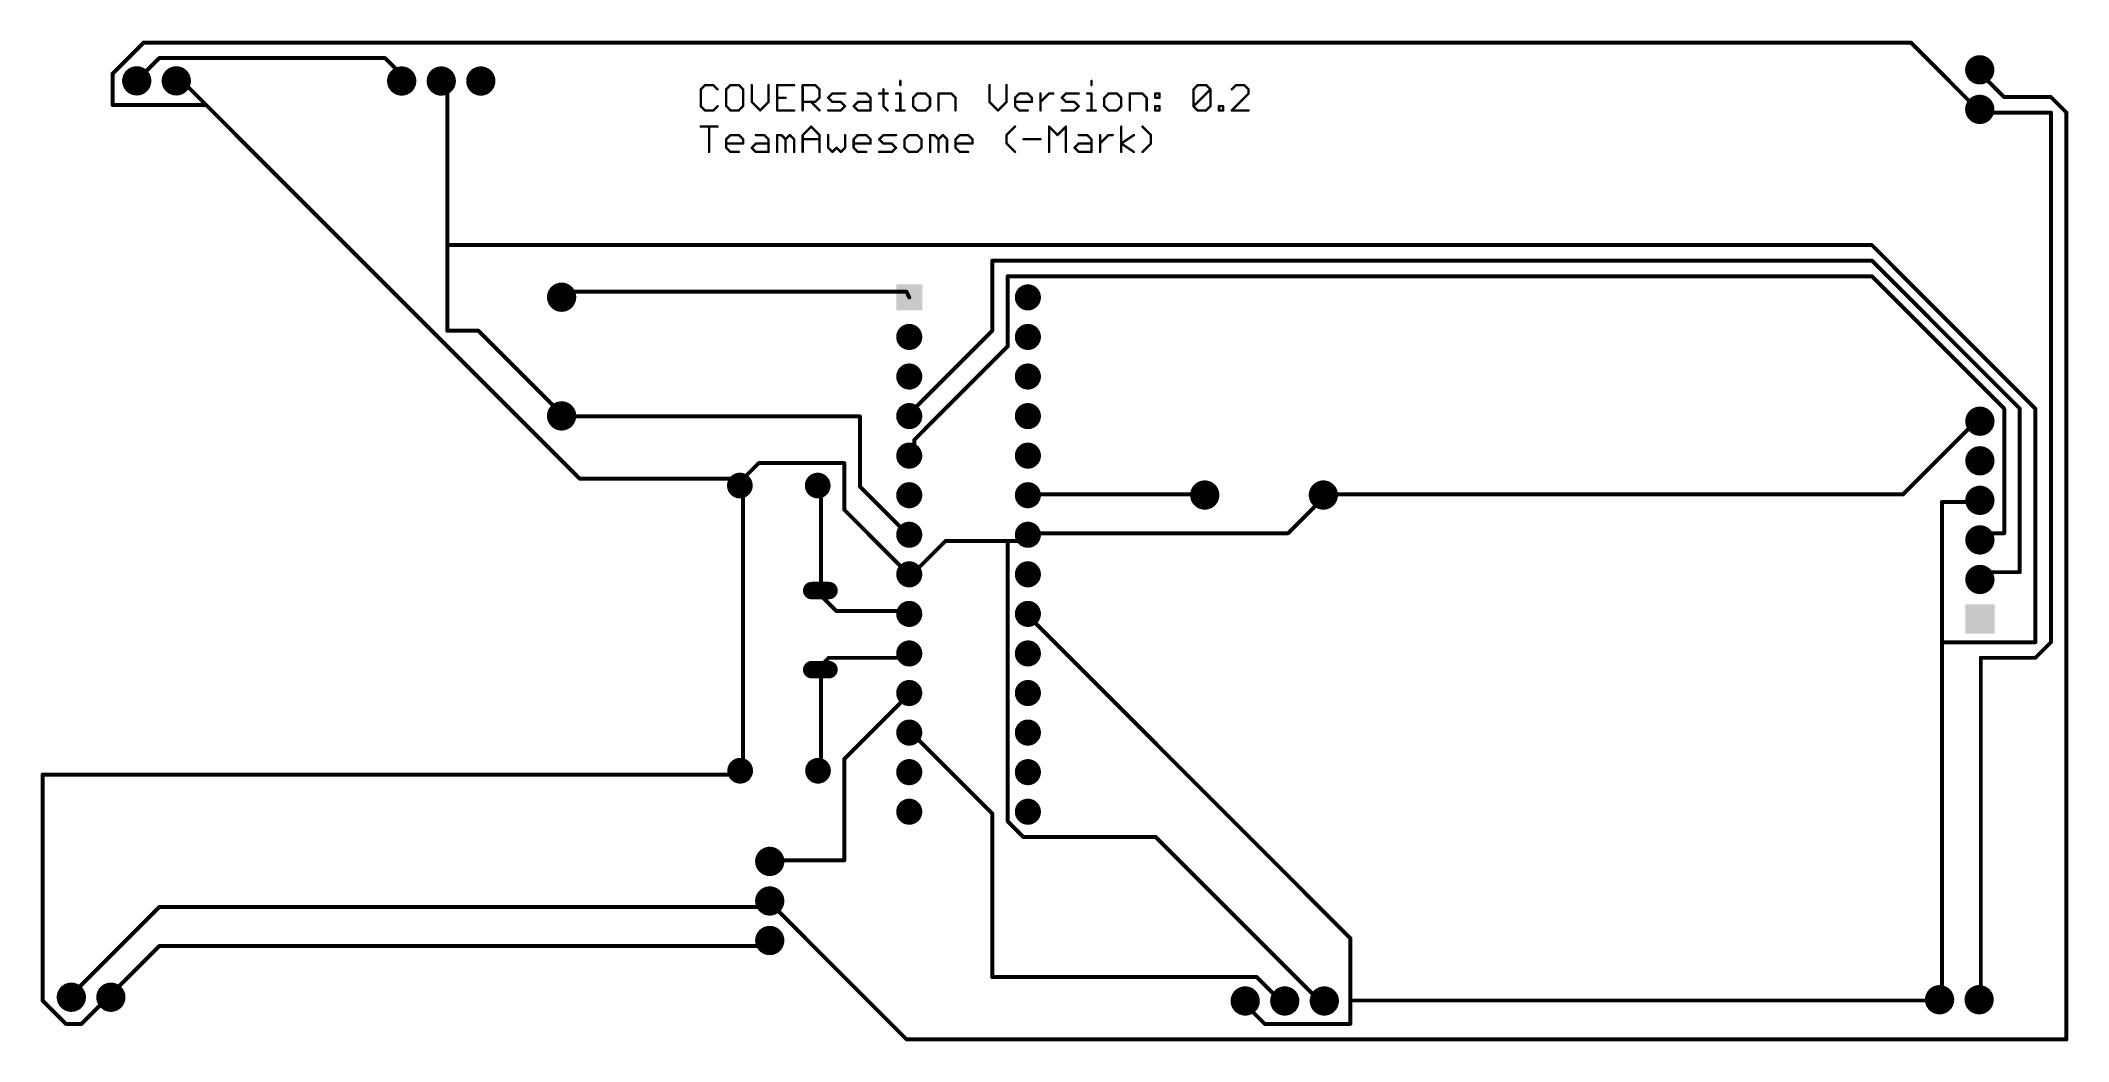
# Model space of a CAD drawing. Extents: x 7 to 138, y 3 to 67.
import ezdxf

# ---------------------------------------------------------------- set-up
doc = ezdxf.new("R2010")
doc.units = 0
doc.layers.add('1', color=22, linetype='CONTINUOUS')
doc.layers.add('17', color=82, linetype='CONTINUOUS')

# ---------------------------------------------------------------- blocks, each defined once
blk = doc.blocks.new('ROUNDP')
at = {"const_width": 0.5}
blk.add_lwpolyline([(0, -0.25, 1), (0, 0.25, 1), (0, -0.25)], format="xyb", dxfattribs=at)
blk = doc.blocks.new('SQUAREP')
blk.add_solid([(-0.5, -0.5), (0.5, -0.5), (-0.5, 0.5), (0.5, 0.5)])
blk = doc.blocks.new('LONGP100')
at = {"const_width": 1}
blk.add_lwpolyline([(-0.5, 0), (0.5, 0)], dxfattribs=at)
at = {"const_width": 0.5}
for points in [[(-0.5, 0.25, 1), (-0.5, -0.25)], [(0.5, -0.25, 1), (0.5, 0.25)]]:
    blk.add_lwpolyline(points, format="xyb", dxfattribs=at)

msp = doc.modelspace()

# ---------------------------------------------------------------- linework, layer by layer
at = {"layer": '1'}
for points, const_width in [([(12, 65), (14, 67)], 0.254), ([(14, 67), (127.5, 67)], 0.254), ([(127.5, 67), (131.5, 63)], 0.254), ([(15, 66), (14, 65)], 0.254), ([(29.5, 66), (15, 66)], 0.254), ([(30.5, 65), (29.5, 66)], 0.254), ([(132, 65), (131.93, 65.25)], 0.254), ([(12, 63), (12, 65)], 0.254), ([(14, 65), (13.55, 64.54)], 0.254), ([(16.5, 64.5), (16.09, 64.54)], 0.254), ([(18, 63), (16.5, 64.5)], 0.254), ([(30.5, 65), (30.57, 64.53)], 0.254), ([(33.5, 64.5), (33.11, 64.53)], 0.254), ([(33.5, 54), (33.5, 64.5)], 0.254), ([(50.0474, 64.2702), (49.7762, 63.999)], 0.1524), ([(49.7762, 63.999), (49.7762, 62.9144)], 0.1524), ([(50.5897, 64.2702), (50.0474, 64.2702)], 0.1524), ([(50.8609, 63.999), (50.5897, 64.2702)], 0.1524), ([(51.6845, 64.2702), (51.4134, 63.999)], 0.1524), ([(51.4134, 63.999), (51.4134, 62.9144)], 0.1524), ([(52.2269, 64.2702), (51.6845, 64.2702)], 0.1524), ([(52.498, 63.999), (52.2269, 64.2702)], 0.1524), ([(52.498, 62.9144), (52.498, 63.999)], 0.1524), ([(53.0505, 64.2702), (53.0505, 63.1855)], 0.1524), ([(54.1352, 63.1855), (54.1352, 64.2702)], 0.1524), ([(55.7723, 64.2702), (54.6877, 64.2702)], 0.1524), ([(54.6877, 64.2702), (54.6877, 62.6432)], 0.1524), ([(56.3248, 62.6432), (56.3248, 64.2702)], 0.1524), ([(56.3248, 64.2702), (57.1383, 64.2702)], 0.1524), ([(57.1383, 64.2702), (57.4095, 63.999)], 0.1524), ([(57.4095, 63.999), (57.4095, 63.4567)], 0.1524), ([(61.5075, 63.999), (61.5075, 62.9144)], 0.1524), ([(62.5989, 64.5414), (62.5989, 64.2702)], 0.1524), ([(68.3306, 64.2702), (68.3306, 63.1855)], 0.1524), ([(69.4153, 63.1855), (69.4153, 64.2702)], 0.1524), ([(74.8776, 64.5414), (74.8776, 64.2702)], 0.1524), ([(81.4279, 63.999), (81.699, 64.2702)], 0.1524), ([(81.4279, 62.9144), (81.4279, 63.999)], 0.1524), ([(81.4279, 62.9144), (82.5125, 63.999)], 0.1524), ([(81.699, 64.2702), (82.2414, 64.2702)], 0.1524), ([(82.2414, 64.2702), (82.5125, 63.999)], 0.1524), ([(82.5125, 63.999), (82.5125, 62.9144)], 0.1524), ([(84.1548, 64.2702), (83.8836, 63.999)], 0.1524), ([(84.6971, 64.2702), (84.1548, 64.2702)], 0.1524), ([(84.9683, 63.999), (84.6971, 64.2702)], 0.1524), ([(84.9683, 63.7279), (84.9683, 63.999)], 0.1524), ([(133.5, 63.5), (132, 65)], 0.254), ([(18, 63), (12, 63)], 0.254), ([(42, 39), (18, 63)], 0.254), ([(49.7762, 62.9144), (50.0474, 62.6432)], 0.1524), ([(50.0474, 62.6432), (50.5897, 62.6432)], 0.1524), ([(50.5897, 62.6432), (50.8609, 62.9144)], 0.1524), ([(51.4134, 62.9144), (51.6845, 62.6432)], 0.1524), ([(51.6845, 62.6432), (52.2269, 62.6432)], 0.1524), ([(52.2269, 62.6432), (52.498, 62.9144)], 0.1524), ([(53.0505, 63.1855), (53.5928, 62.6432)], 0.1524), ([(53.5928, 62.6432), (54.1352, 63.1855)], 0.1524), ([(54.6877, 63.4567), (55.23, 63.4567)], 0.1524), ([(54.6877, 62.6432), (55.7723, 62.6432)], 0.1524), ([(57.1383, 63.1855), (56.3248, 63.1855)], 0.1524), ([(56.8672, 63.1855), (57.4095, 62.6432)], 0.1524), ([(57.4095, 63.4567), (57.1383, 63.1855)], 0.1524), ([(57.962, 63.4567), (58.2331, 63.7279)], 0.1524), ([(58.2331, 63.1855), (57.962, 63.4567)], 0.1524), ([(57.962, 62.6432), (58.7755, 62.6432)], 0.1524), ([(58.2331, 63.7279), (59.0466, 63.7279)], 0.1524), ([(58.7755, 63.1855), (58.2331, 63.1855)], 0.1524), ([(59.0466, 62.9144), (58.7755, 63.1855)], 0.1524), ([(58.7755, 62.6432), (59.0466, 62.9144)], 0.1524), ([(59.5991, 62.9144), (59.8703, 63.1855)], 0.1524), ([(59.8703, 62.6432), (59.5991, 62.9144)], 0.1524), ([(59.8703, 63.7279), (60.4126, 63.7279)], 0.1524), ([(59.8703, 63.1855), (60.6838, 63.1855)], 0.1524), ([(60.6838, 62.6432), (59.8703, 62.6432)], 0.1524), ([(60.4126, 63.7279), (60.6838, 63.4567)], 0.1524), ([(60.6838, 63.4567), (60.6838, 62.6432)], 0.1524), ([(61.2363, 63.7279), (61.7786, 63.7279)], 0.1524), ([(61.5075, 62.9144), (61.7786, 62.6432)], 0.1524), ([(62.3277, 63.7279), (62.5989, 63.7279)], 0.1524), ([(62.3277, 62.6432), (62.8701, 62.6432)], 0.1524), ([(62.5989, 63.7279), (62.5989, 62.6432)], 0.1524), ([(63.6903, 63.7279), (63.4192, 63.4567)], 0.1524), ([(63.4192, 63.4567), (63.4192, 62.9144)], 0.1524), ([(63.4192, 62.9144), (63.6903, 62.6432)], 0.1524), ([(64.2327, 63.7279), (63.6903, 63.7279)], 0.1524), ([(63.6903, 62.6432), (64.2327, 62.6432)], 0.1524), ([(64.5038, 63.4567), (64.2327, 63.7279)], 0.1524), ([(64.2327, 62.6432), (64.5038, 62.9144)], 0.1524), ([(64.5038, 62.9144), (64.5038, 63.4567)], 0.1524), ([(65.0563, 62.6432), (65.0563, 63.7279)], 0.1524), ([(65.0563, 63.7279), (65.8698, 63.7279)], 0.1524), ([(65.8698, 63.7279), (66.141, 63.4567)], 0.1524), ([(66.141, 63.4567), (66.141, 62.6432)], 0.1524), ([(68.3306, 63.1855), (68.873, 62.6432)], 0.1524), ([(68.873, 62.6432), (69.4153, 63.1855)], 0.1524), ([(69.9678, 63.4567), (70.239, 63.7279)], 0.1524), ([(69.9678, 62.9144), (69.9678, 63.4567)], 0.1524), ([(71.0525, 63.1855), (69.9678, 63.1855)], 0.1524), ([(70.239, 62.6432), (69.9678, 62.9144)], 0.1524), ([(70.239, 63.7279), (70.7813, 63.7279)], 0.1524), ([(70.7813, 62.6432), (70.239, 62.6432)], 0.1524), ([(70.7813, 63.7279), (71.0525, 63.4567)], 0.1524), ([(71.0525, 63.4567), (71.0525, 63.1855)], 0.1524), ([(71.605, 62.6432), (71.605, 63.7279)], 0.1524), ([(71.605, 63.1855), (72.1473, 63.7279)], 0.1524), ([(72.1473, 63.7279), (72.4184, 63.7279)], 0.1524), ([(72.9692, 63.4567), (73.2404, 63.7279)], 0.1524), ([(73.2404, 63.1855), (72.9692, 63.4567)], 0.1524), ([(72.9692, 62.6432), (73.7827, 62.6432)], 0.1524), ([(73.2404, 63.7279), (74.0539, 63.7279)], 0.1524), ([(73.7827, 63.1855), (73.2404, 63.1855)], 0.1524), ([(74.0539, 62.9144), (73.7827, 63.1855)], 0.1524), ([(73.7827, 62.6432), (74.0539, 62.9144)], 0.1524), ([(74.6064, 63.7279), (74.8776, 63.7279)], 0.1524), ([(74.6064, 62.6432), (75.1487, 62.6432)], 0.1524), ([(74.8776, 63.7279), (74.8776, 62.6432)], 0.1524), ([(75.969, 63.7279), (75.6978, 63.4567)], 0.1524), ([(75.6978, 63.4567), (75.6978, 62.9144)], 0.1524), ([(75.6978, 62.9144), (75.969, 62.6432)], 0.1524), ([(76.5113, 63.7279), (75.969, 63.7279)], 0.1524), ([(75.969, 62.6432), (76.5113, 62.6432)], 0.1524), ([(76.7825, 63.4567), (76.5113, 63.7279)], 0.1524), ([(76.5113, 62.6432), (76.7825, 62.9144)], 0.1524), ([(76.7825, 62.9144), (76.7825, 63.4567)], 0.1524), ([(77.335, 62.6432), (77.335, 63.7279)], 0.1524), ([(77.335, 63.7279), (78.1485, 63.7279)], 0.1524), ([(78.1485, 63.7279), (78.4197, 63.4567)], 0.1524), ([(78.4197, 63.4567), (78.4197, 62.6432)], 0.1524), ([(78.9722, 63.7279), (79.2433, 63.7279)], 0.1524), ([(78.9722, 63.4567), (78.9722, 63.7279)], 0.1524), ([(79.2433, 63.4567), (78.9722, 63.4567)], 0.1524), ([(78.9722, 62.9144), (79.2433, 62.9144)], 0.1524), ([(78.9722, 62.6432), (78.9722, 62.9144)], 0.1524), ([(79.2433, 62.6432), (78.9722, 62.6432)], 0.1524), ([(79.2433, 63.7279), (79.2433, 63.4567)], 0.1524), ([(79.2433, 62.9144), (79.2433, 62.6432)], 0.1524), ([(81.699, 62.6432), (81.4279, 62.9144)], 0.1524), ([(82.2414, 62.6432), (81.699, 62.6432)], 0.1524), ([(82.5125, 62.9144), (82.2414, 62.6432)], 0.1524), ([(83.065, 62.6432), (83.065, 62.9144)], 0.1524), ([(83.065, 62.9144), (83.3362, 62.9144)], 0.1524), ([(83.3362, 62.6432), (83.065, 62.6432)], 0.1524), ([(83.3362, 62.9144), (83.3362, 62.6432)], 0.1524), ([(83.8836, 62.6432), (84.9683, 63.7279)], 0.1524), ([(84.9683, 62.6432), (83.8836, 62.6432)], 0.1524), ([(131.5, 63), (131.93, 62.71)], 0.254), ([(132, 62.5), (131.93, 62.71)], 0.254), ([(132, 62.5), (136.5, 62.5)], 0.254), ([(136.5, 63.5), (133.5, 63.5)], 0.254), ([(137.5, 62.5), (136.5, 63.5)], 0.254), ([(136.5, 62.5), (136.5, 28.5)], 0.254), ([(137.5, 3), (137.5, 62.5)], 0.254), ([(49.7762, 61.6032), (50.8609, 61.6032)], 0.1524), ([(50.3185, 59.9762), (50.3185, 61.6032)], 0.1524), ([(56.3248, 61.0609), (56.8672, 61.6032)], 0.1524), ([(56.8672, 61.6032), (57.4095, 61.0609)], 0.1524), ([(69.4221, 61.0609), (69.9644, 61.6032)], 0.1524), ([(72.1507, 59.9762), (72.1507, 61.6032)], 0.1524), ([(72.1507, 61.6032), (72.693, 61.0609)], 0.1524), ([(72.693, 61.0609), (73.2353, 61.6032)], 0.1524), ([(73.2353, 61.6032), (73.2353, 59.9762)], 0.1524), ([(76.7893, 59.9762), (76.7893, 61.6032)], 0.1524), ([(78.6959, 61.0609), (78.1536, 61.6032)], 0.1524), ([(51.4134, 60.7897), (51.6845, 61.0609)], 0.1524), ([(51.4134, 60.2474), (51.4134, 60.7897)], 0.1524), ([(52.498, 60.5185), (51.4134, 60.5185)], 0.1524), ([(51.6845, 59.9762), (51.4134, 60.2474)], 0.1524), ([(51.6845, 61.0609), (52.2269, 61.0609)], 0.1524), ([(52.2269, 59.9762), (51.6845, 59.9762)], 0.1524), ([(52.2269, 61.0609), (52.498, 60.7897)], 0.1524), ([(52.498, 60.7897), (52.498, 60.5185)], 0.1524), ([(53.0505, 60.2474), (53.3217, 60.5185)], 0.1524), ([(53.3217, 59.9762), (53.0505, 60.2474)], 0.1524), ([(53.3217, 61.0609), (53.864, 61.0609)], 0.1524), ([(53.3217, 60.5185), (54.1352, 60.5185)], 0.1524), ([(54.1352, 59.9762), (53.3217, 59.9762)], 0.1524), ([(53.864, 61.0609), (54.1352, 60.7897)], 0.1524), ([(54.1352, 60.7897), (54.1352, 59.9762)], 0.1524), ([(54.6877, 59.9762), (54.6877, 61.0609)], 0.1524), ([(54.6877, 61.0609), (54.9588, 61.0609)], 0.1524), ([(54.9588, 61.0609), (55.23, 60.7897)], 0.1524), ([(55.23, 60.7897), (55.5012, 61.0609)], 0.1524), ([(55.23, 60.7897), (55.23, 59.9762)], 0.1524), ([(55.5012, 61.0609), (55.7723, 60.7897)], 0.1524), ([(55.7723, 60.7897), (55.7723, 59.9762)], 0.1524), ([(56.3248, 59.9762), (56.3248, 61.0609)], 0.1524), ([(56.3248, 60.7897), (57.4095, 60.7897)], 0.1524), ([(57.4095, 61.0609), (57.4095, 59.9762)], 0.1524), ([(57.962, 61.0609), (57.962, 60.2474)], 0.1524), ([(57.962, 60.2474), (58.2331, 59.9762)], 0.1524), ([(58.2331, 59.9762), (58.5043, 60.2474)], 0.1524), ([(58.5043, 60.2474), (58.7755, 59.9762)], 0.1524), ([(58.7755, 59.9762), (59.0466, 60.2474)], 0.1524), ([(59.0466, 60.2474), (59.0466, 61.0609)], 0.1524), ([(59.5991, 60.7897), (59.8703, 61.0609)], 0.1524), ([(59.5991, 60.2474), (59.5991, 60.7897)], 0.1524), ([(60.6838, 60.5185), (59.5991, 60.5185)], 0.1524), ([(59.8703, 59.9762), (59.5991, 60.2474)], 0.1524), ([(59.8703, 61.0609), (60.4126, 61.0609)], 0.1524), ([(60.4126, 59.9762), (59.8703, 59.9762)], 0.1524), ([(60.4126, 61.0609), (60.6838, 60.7897)], 0.1524), ([(60.6838, 60.7897), (60.6838, 60.5185)], 0.1524), ([(61.2363, 60.7897), (61.5075, 61.0609)], 0.1524), ([(61.5075, 60.5185), (61.2363, 60.7897)], 0.1524), ([(61.2363, 59.9762), (62.0498, 59.9762)], 0.1524), ([(61.5075, 61.0609), (62.321, 61.0609)], 0.1524), ([(62.0498, 60.5185), (61.5075, 60.5185)], 0.1524), ([(62.321, 60.2474), (62.0498, 60.5185)], 0.1524), ([(62.0498, 59.9762), (62.321, 60.2474)], 0.1524), ([(63.1446, 61.0609), (62.8735, 60.7897)], 0.1524), ([(62.8735, 60.7897), (62.8735, 60.2474)], 0.1524), ([(62.8735, 60.2474), (63.1446, 59.9762)], 0.1524), ([(63.6869, 61.0609), (63.1446, 61.0609)], 0.1524), ([(63.1446, 59.9762), (63.6869, 59.9762)], 0.1524), ([(63.9581, 60.7897), (63.6869, 61.0609)], 0.1524), ([(63.6869, 59.9762), (63.9581, 60.2474)], 0.1524), ([(63.9581, 60.2474), (63.9581, 60.7897)], 0.1524), ([(64.5106, 59.9762), (64.5106, 61.0609)], 0.1524), ([(64.5106, 61.0609), (64.7818, 61.0609)], 0.1524), ([(64.7818, 61.0609), (65.0529, 60.7897)], 0.1524), ([(65.0529, 60.7897), (65.3241, 61.0609)], 0.1524), ([(65.0529, 60.7897), (65.0529, 59.9762)], 0.1524), ([(65.3241, 61.0609), (65.5953, 60.7897)], 0.1524), ([(65.5953, 60.7897), (65.5953, 59.9762)], 0.1524), ([(66.1478, 60.7897), (66.4189, 61.0609)], 0.1524), ([(66.1478, 60.2474), (66.1478, 60.7897)], 0.1524), ([(67.2324, 60.5185), (66.1478, 60.5185)], 0.1524), ([(66.4189, 59.9762), (66.1478, 60.2474)], 0.1524), ([(66.4189, 61.0609), (66.9613, 61.0609)], 0.1524), ([(66.9613, 59.9762), (66.4189, 59.9762)], 0.1524), ([(66.9613, 61.0609), (67.2324, 60.7897)], 0.1524), ([(67.2324, 60.7897), (67.2324, 60.5185)], 0.1524), ([(69.4221, 60.5185), (69.4221, 61.0609)], 0.1524), ([(69.9644, 59.9762), (69.4221, 60.5185)], 0.1524), ([(70.5135, 60.7897), (71.5982, 60.7897)], 0.1524), ([(73.7878, 60.2474), (74.059, 60.5185)], 0.1524), ([(74.059, 59.9762), (73.7878, 60.2474)], 0.1524), ([(74.059, 61.0609), (74.6013, 61.0609)], 0.1524), ([(74.059, 60.5185), (74.8725, 60.5185)], 0.1524), ([(74.8725, 59.9762), (74.059, 59.9762)], 0.1524), ([(74.6013, 61.0609), (74.8725, 60.7897)], 0.1524), ([(74.8725, 60.7897), (74.8725, 59.9762)], 0.1524), ([(75.425, 59.9762), (75.425, 61.0609)], 0.1524), ([(75.425, 60.5185), (75.9673, 61.0609)], 0.1524), ([(75.9673, 61.0609), (76.2385, 61.0609)], 0.1524), ([(76.7893, 60.5185), (77.6028, 61.0609)], 0.1524), ([(77.6028, 59.9762), (76.7893, 60.5185)], 0.1524), ([(78.1536, 59.9762), (78.6959, 60.5185)], 0.1524), ([(78.6959, 60.5185), (78.6959, 61.0609)], 0.1524), ([(33.5, 48.5), (33.5, 54)], 0.254), ([(125, 54), (33.5, 54)], 0.254), ([(135.5, 43.5), (125, 54)], 0.254), ([(68.5, 53), (68.5, 48.5)], 0.254), ([(125, 53), (68.5, 53)], 0.254), ([(69.5, 52), (69.5, 47.5)], 0.254), ([(125, 52), (69.5, 52)], 0.254), ([(134.5, 43.5), (125, 53)], 0.254), ([(133.5, 43.5), (125, 52)], 0.254), ([(41, 51), (40.84, 50.65)], 0.254), ([(41, 51), (63, 51)], 0.254), ([(63, 51), (63.17, 50.64)], 0.254), ([(35.5, 48.5), (33.5, 48.5)], 0.254), ([(40.5, 43.5), (35.5, 48.5)], 0.254), ([(68.5, 48.5), (63.5, 43.5)], 0.254), ([(69.5, 47.5), (63.5, 41.5)], 0.254), ([(40.5, 43.5), (40.84, 43.03)], 0.254), ([(41, 43), (40.84, 43.03)], 0.254), ([(41, 43), (60, 43)], 0.254), ([(60, 43), (60, 38.5)], 0.254), ([(63.5, 43.5), (63.17, 43.02)], 0.254), ([(133.5, 35.5), (133.5, 43.5)], 0.254), ([(134.5, 33), (134.5, 43.5)], 0.254), ([(135.5, 28.5), (135.5, 43.5)], 0.254), ([(127, 38), (131.5, 42.5)], 0.254), ([(131.5, 42.5), (131.94, 42.69)], 0.254), ([(63.5, 40.5), (63.17, 40.48)], 0.254), ([(63.5, 41.5), (63.5, 40.5)], 0.254), ([(52, 39), (42, 39)], 0.254), ([(52, 39), (52.29, 38.56)], 0.254), ([(52.5, 39), (52.29, 38.56)], 0.254), ([(52.5, 39), (53.5, 40)], 0.254), ([(53.5, 40), (59, 40)], 0.254), ([(59, 40), (59, 37)], 0.254), ([(52.5, 38.5), (52.29, 38.56)], 0.254), ([(52.5, 20.5), (52.5, 38.5)], 0.254), ([(57.5, 38.5), (57.29, 38.56)], 0.254), ([(57.5, 32), (57.5, 38.5)], 0.254), ([(60, 38.5), (63, 35.5)], 0.254), ([(71, 38), (70.79, 37.94)], 0.254), ([(82, 38), (71, 38)], 0.254), ([(82, 38), (82.15, 37.95)], 0.254), ([(89.5, 37.5), (89.77, 37.95)], 0.254), ([(90, 38), (89.77, 37.95)], 0.254), ([(90, 38), (127, 38)], 0.254), ([(59, 37), (63, 33)], 0.254), ([(87.5, 35.5), (89.5, 37.5)], 0.254), ([(129.5, 37.5), (129.5, 28.5)], 0.254), ([(131.5, 37.5), (129.5, 37.5)], 0.254), ([(131.5, 37.5), (131.94, 37.61)], 0.254), ([(63, 35.5), (63.17, 35.4)], 0.254), ([(70.5, 35), (70.79, 35.4)], 0.254), ([(71, 35.5), (70.79, 35.4)], 0.254), ([(71, 35.5), (87.5, 35.5)], 0.254), ([(132, 35.5), (131.94, 35.07)], 0.254), ([(132, 35.5), (133.5, 35.5)], 0.254), ([(65.5, 35), (63.5, 33)], 0.254), ([(69.5, 35), (65.5, 35)], 0.254), ([(70.5, 35), (69.5, 35)], 0.254), ([(69.5, 35), (69.5, 17)], 0.254), ([(63, 33), (63.17, 32.86)], 0.254), ([(63.5, 33), (63.17, 32.86)], 0.254), ([(132, 33), (131.94, 32.53)], 0.254), ([(132, 33), (134.5, 33)], 0.254), ([(57.5, 32), (57.46, 31.82)], 0.254), ([(57.5, 31.5), (57.46, 31.82)], 0.254), ([(58.5, 30.5), (57.5, 31.5)], 0.254), ([(63, 30.5), (58.5, 30.5)], 0.254), ([(63, 30.5), (63.17, 30.32)], 0.254), ([(71, 30), (70.79, 30.32)], 0.254), ([(91.5, 9.5), (71, 30)], 0.254), ([(58, 27.5), (57.5, 27)], 0.254), ([(63, 27.5), (58, 27.5)], 0.254), ([(63, 27.5), (63.17, 27.78)], 0.254), ([(129.5, 28.5), (129.5, 6)], 0.254), ([(129.5, 28.5), (135.5, 28.5)], 0.254), ([(132, 27.5), (132, 6)], 0.254), ([(135.5, 27.5), (132, 27.5)], 0.254), ([(136.5, 28.5), (135.5, 27.5)], 0.254), ([(57.5, 27), (57.46, 26.74)], 0.254), ([(57.5, 26.5), (57.46, 26.74)], 0.254), ([(57.5, 26.5), (57.5, 20.5)], 0.254), ([(59, 21), (63, 25)], 0.254), ([(63, 25), (63.17, 25.24)], 0.254), ([(63.5, 22.5), (63.17, 22.7)], 0.254), ([(68.5, 17.5), (63.5, 22.5)], 0.254), ([(59, 14.5), (59, 21)], 0.254), ([(7.5, 20), (7.5, 5.5)], 0.254), ([(52, 20), (7.5, 20)], 0.254), ([(52, 20), (52.31, 20.25)], 0.254), ([(52.5, 20.5), (52.31, 20.25)], 0.254), ([(57.5, 20.5), (57.31, 20.25)], 0.254), ([(68.5, 7), (68.5, 17.5)], 0.254), ([(69.5, 17), (70.5, 16)], 0.254), ([(70.5, 16), (79, 16)], 0.254), ([(79, 16), (89.5, 5.5)], 0.254), ([(54.5, 14.5), (54.21, 14.43)], 0.254), ([(54.5, 14.5), (59, 14.5)], 0.254), ([(54, 11.5), (54.21, 11.89)], 0.254), ([(54.5, 11.5), (54.21, 11.89)], 0.254), ([(15, 11.5), (9.5, 6)], 0.254), ([(54, 11.5), (15, 11.5)], 0.254), ([(54.5, 11.5), (63, 3)], 0.254), ([(15, 9), (12, 6)], 0.254), ([(54, 9), (15, 9)], 0.254), ([(54, 9), (54.21, 9.35)], 0.254), ([(91.5, 5.5), (91.5, 9.5)], 0.254), ([(85.5, 7), (68.5, 7)], 0.254), ([(87, 5.5), (85.5, 7)], 0.254), ([(7.5, 5.5), (9, 4)], 0.254), ([(9.5, 6), (9.35, 5.71)], 0.254), ([(10, 4), (11.5, 5.5)], 0.254), ([(11.5, 5.5), (11.89, 5.71)], 0.254), ([(12, 6), (11.89, 5.71)], 0.254), ([(85, 5), (84.75, 5.47)], 0.254), ([(87, 5.5), (87.29, 5.47)], 0.254), ([(89.5, 5.5), (89.83, 5.47)], 0.254), ([(91.5, 4), (91.5, 5.5)], 0.254), ([(91.5, 5.5), (129, 5.5)], 0.254), ([(129, 5.5), (129.35, 5.55)], 0.254), ([(129.5, 6), (129.35, 5.55)], 0.254), ([(132, 6), (131.89, 5.55)], 0.254), ([(9, 4), (10, 4)], 0.254), ([(85, 5), (86, 4)], 0.254), ([(86, 4), (91.5, 4)], 0.254), ([(63, 3), (137.5, 3)], 0.254)]:
    msp.add_lwpolyline(points, dxfattribs=dict(at, const_width=const_width))
for points, const_width in [([(14, 67.0635, 1), (14, 66.9365)], 0.127), ([(14.0449, 66.9551, 1), (13.9551, 67.0449)], 0.127), ([(127.5449, 67.0449, 1), (127.4551, 66.9551)], 0.127), ([(127.5, 66.9365, 1), (127.5, 67.0635)], 0.127), ([(12.0635, 65, 1), (11.9365, 65)], 0.127), ([(14.0454, 64.9556, 1), (13.9546, 65.0444)], 0.127), ([(15, 66.0635, 1), (15, 65.9365)], 0.127), ([(15.0449, 65.9551, 1), (14.9551, 66.0449)], 0.127), ([(29.5449, 66.0449, 1), (29.4551, 65.9551)], 0.127), ([(29.5, 65.9365, 1), (29.5, 66.0635)], 0.127), ([(131.9911, 65.2671, 1), (131.8689, 65.2329)], 0.127), ([(11.9551, 65.0449, 1), (12.0449, 64.9551)], 0.127), ([(13.5046, 64.5844, 1), (13.5954, 64.4956)], 0.127), ([(13.9551, 65.0449, 1), (14.0449, 64.9551)], 0.127), ([(16.0962, 64.6032, 1), (16.0838, 64.4768)], 0.127), ([(16.5449, 64.5449, 1), (16.4551, 64.4551)], 0.127), ([(16.4938, 64.4368, 1), (16.5062, 64.5632)], 0.127), ([(30.5628, 65.0094, 1), (30.4372, 64.9906)], 0.127), ([(30.4551, 64.9551, 1), (30.5449, 65.0449)], 0.127), ([(30.5072, 64.5206, 1), (30.6328, 64.5394)], 0.127), ([(33.1149, 64.5933, 1), (33.1051, 64.4667)], 0.127), ([(33.5635, 64.5, 1), (33.4365, 64.5)], 0.127), ([(33.4951, 64.4367, 1), (33.5049, 64.5633)], 0.127), ([(49.8143, 63.999, 1), (49.7381, 63.999)], 0.0762), ([(49.7493, 64.026, 1), (49.8031, 63.9721)], 0.0762), ([(50.0474, 64.3083, 1), (50.0474, 64.2321)], 0.0762), ([(50.0743, 64.2432, 1), (50.0204, 64.2971)], 0.0762), ([(50.6166, 64.2971, 1), (50.5628, 64.2432)], 0.0762), ([(50.5897, 64.2321, 1), (50.5897, 64.3083)], 0.0762), ([(50.8339, 63.9721, 1), (50.8878, 64.026)], 0.0762), ([(51.3864, 64.026, 1), (51.4403, 63.9721)], 0.0762), ([(51.4515, 63.999, 1), (51.3753, 63.999)], 0.0762), ([(51.6845, 64.3083, 1), (51.6845, 64.2321)], 0.0762), ([(51.7115, 64.2432, 1), (51.6576, 64.2971)], 0.0762), ([(52.2538, 64.2971, 1), (52.1999, 64.2432)], 0.0762), ([(52.2269, 64.2321, 1), (52.2269, 64.3083)], 0.0762), ([(52.5361, 63.999, 1), (52.4599, 63.999)], 0.0762), ([(52.4711, 63.9721, 1), (52.525, 64.026)], 0.0762), ([(53.0886, 64.2702, 1), (53.0124, 64.2702)], 0.0762), ([(54.1733, 64.2702, 1), (54.0971, 64.2702)], 0.0762), ([(54.6877, 64.3083, 1), (54.6877, 64.2321)], 0.0762), ([(54.7258, 64.2702, 1), (54.6496, 64.2702)], 0.0762), ([(55.7723, 64.2321, 1), (55.7723, 64.3083)], 0.0762), ([(56.3629, 64.2702, 1), (56.2867, 64.2702)], 0.0762), ([(56.3248, 64.3083, 1), (56.3248, 64.2321)], 0.0762), ([(57.1653, 64.2971, 1), (57.1114, 64.2432)], 0.0762), ([(57.1383, 64.2321, 1), (57.1383, 64.3083)], 0.0762), ([(57.4476, 63.999, 1), (57.3714, 63.999)], 0.0762), ([(57.3825, 63.9721, 1), (57.4364, 64.026)], 0.0762), ([(61.5456, 63.999, 1), (61.4694, 63.999)], 0.0762), ([(62.637, 64.5414, 1), (62.5608, 64.5414)], 0.0762), ([(62.5608, 64.2702, 1), (62.637, 64.2702)], 0.0762), ([(68.3687, 64.2702, 1), (68.2925, 64.2702)], 0.0762), ([(69.4534, 64.2702, 1), (69.3772, 64.2702)], 0.0762), ([(74.9157, 64.5414, 1), (74.8395, 64.5414)], 0.0762), ([(74.8395, 64.2702, 1), (74.9157, 64.2702)], 0.0762), ([(81.4009, 64.026, 1), (81.4548, 63.9721)], 0.0762), ([(81.466, 63.999, 1), (81.3898, 63.999)], 0.0762), ([(81.699, 64.3083, 1), (81.699, 64.2321)], 0.0762), ([(81.726, 64.2432, 1), (81.6721, 64.2971)], 0.0762), ([(82.2683, 64.2971, 1), (82.2144, 64.2432)], 0.0762), ([(82.2414, 64.2321, 1), (82.2414, 64.3083)], 0.0762), ([(82.5506, 63.999, 1), (82.4744, 63.999)], 0.0762), ([(82.5395, 63.9721, 1), (82.4856, 64.026)], 0.0762), ([(82.4856, 63.9721, 1), (82.5395, 64.026)], 0.0762), ([(83.8567, 64.026, 1), (83.9106, 63.9721)], 0.0762), ([(84.1548, 64.3083, 1), (84.1548, 64.2321)], 0.0762), ([(84.1817, 64.2432, 1), (84.1278, 64.2971)], 0.0762), ([(84.7241, 64.2971, 1), (84.6702, 64.2432)], 0.0762), ([(84.6971, 64.2321, 1), (84.6971, 64.3083)], 0.0762), ([(85.0064, 63.999, 1), (84.9302, 63.999)], 0.0762), ([(84.9413, 63.9721, 1), (84.9952, 64.026)], 0.0762), ([(132.0449, 65.0449, 1), (131.9551, 64.9551)], 0.127), ([(131.9389, 64.9829, 1), (132.0611, 65.0171)], 0.127), ([(12, 63.0635, 1), (12, 62.9365)], 0.127), ([(11.9365, 63, 1), (12.0635, 63)], 0.127), ([(18.0449, 63.0449, 1), (17.9551, 62.9551)], 0.127), ([(17.9551, 62.9551, 1), (18.0449, 63.0449)], 0.127), ([(18, 62.9365, 1), (18, 63.0635)], 0.127), ([(49.8031, 62.9413, 1), (49.7493, 62.8874)], 0.0762), ([(49.7381, 62.9144, 1), (49.8143, 62.9144)], 0.0762), ([(50.0474, 62.6813, 1), (50.0474, 62.6051)], 0.0762), ([(50.0204, 62.6163, 1), (50.0743, 62.6701)], 0.0762), ([(50.5628, 62.6701, 1), (50.6166, 62.6163)], 0.0762), ([(50.5897, 62.6051, 1), (50.5897, 62.6813)], 0.0762), ([(50.8878, 62.8874, 1), (50.8339, 62.9413)], 0.0762), ([(51.4403, 62.9413, 1), (51.3864, 62.8874)], 0.0762), ([(51.3753, 62.9144, 1), (51.4515, 62.9144)], 0.0762), ([(51.6845, 62.6813, 1), (51.6845, 62.6051)], 0.0762), ([(51.6576, 62.6163, 1), (51.7115, 62.6701)], 0.0762), ([(52.1999, 62.6701, 1), (52.2538, 62.6163)], 0.0762), ([(52.2269, 62.6051, 1), (52.2269, 62.6813)], 0.0762), ([(52.4599, 62.9144, 1), (52.5361, 62.9144)], 0.0762), ([(52.525, 62.8874, 1), (52.4711, 62.9413)], 0.0762), ([(53.0775, 63.2125, 1), (53.0236, 63.1586)], 0.0762), ([(53.0124, 63.1855, 1), (53.0886, 63.1855)], 0.0762), ([(53.5659, 62.6701, 1), (53.6198, 62.6163)], 0.0762), ([(53.5659, 62.6163, 1), (53.6198, 62.6701)], 0.0762), ([(54.0971, 63.1855, 1), (54.1733, 63.1855)], 0.0762), ([(54.1621, 63.1586, 1), (54.1082, 63.2125)], 0.0762), ([(54.6877, 63.4948, 1), (54.6877, 63.4186)], 0.0762), ([(54.6877, 62.6813, 1), (54.6877, 62.6051)], 0.0762), ([(54.6496, 62.6432, 1), (54.7258, 62.6432)], 0.0762), ([(55.23, 63.4186, 1), (55.23, 63.4948)], 0.0762), ([(55.7723, 62.6051, 1), (55.7723, 62.6813)], 0.0762), ([(56.3248, 63.2236, 1), (56.3248, 63.1474)], 0.0762), ([(56.2867, 62.6432, 1), (56.3629, 62.6432)], 0.0762), ([(56.8941, 63.2125, 1), (56.8402, 63.1586)], 0.0762), ([(57.1114, 63.2125, 1), (57.1653, 63.1586)], 0.0762), ([(57.1383, 63.1474, 1), (57.1383, 63.2236)], 0.0762), ([(57.3714, 63.4567, 1), (57.4476, 63.4567)], 0.0762), ([(57.4364, 63.4298, 1), (57.3825, 63.4836)], 0.0762), ([(57.3825, 62.6163, 1), (57.4364, 62.6701)], 0.0762), ([(57.9889, 63.4836, 1), (57.935, 63.4298)], 0.0762), ([(57.935, 63.4836, 1), (57.9889, 63.4298)], 0.0762), ([(57.962, 62.6813, 1), (57.962, 62.6051)], 0.0762), ([(58.2331, 63.766, 1), (58.2331, 63.6898)], 0.0762), ([(58.2331, 63.2236, 1), (58.2331, 63.1474)], 0.0762), ([(58.2601, 63.7009, 1), (58.2062, 63.7548)], 0.0762), ([(58.2062, 63.1586, 1), (58.2601, 63.2125)], 0.0762), ([(58.8024, 63.2125, 1), (58.7485, 63.1586)], 0.0762), ([(58.7485, 62.6701, 1), (58.8024, 62.6163)], 0.0762), ([(58.7755, 63.1474, 1), (58.7755, 63.2236)], 0.0762), ([(58.7755, 62.6051, 1), (58.7755, 62.6813)], 0.0762), ([(59.0736, 62.8874, 1), (59.0197, 62.9413)], 0.0762), ([(59.0197, 62.8874, 1), (59.0736, 62.9413)], 0.0762), ([(59.0466, 63.6898, 1), (59.0466, 63.766)], 0.0762), ([(59.6261, 62.9413, 1), (59.5722, 62.8874)], 0.0762), ([(59.5722, 62.9413, 1), (59.6261, 62.8874)], 0.0762), ([(59.8703, 63.766, 1), (59.8703, 63.6898)], 0.0762), ([(59.8703, 63.2236, 1), (59.8703, 63.1474)], 0.0762), ([(59.8703, 62.6813, 1), (59.8703, 62.6051)], 0.0762), ([(59.8972, 63.1586, 1), (59.8434, 63.2125)], 0.0762), ([(59.8434, 62.6163, 1), (59.8972, 62.6701)], 0.0762), ([(60.4396, 63.7548, 1), (60.3857, 63.7009)], 0.0762), ([(60.4126, 63.6898, 1), (60.4126, 63.766)], 0.0762), ([(60.7219, 63.4567, 1), (60.6457, 63.4567)], 0.0762), ([(60.6457, 62.6432, 1), (60.7219, 62.6432)], 0.0762), ([(60.6569, 63.4298, 1), (60.7107, 63.4836)], 0.0762), ([(60.6838, 63.1474, 1), (60.6838, 63.2236)], 0.0762), ([(60.6838, 62.6051, 1), (60.6838, 62.6813)], 0.0762), ([(61.2363, 63.766, 1), (61.2363, 63.6898)], 0.0762), ([(61.5344, 62.9413, 1), (61.4805, 62.8874)], 0.0762), ([(61.4694, 62.9144, 1), (61.5456, 62.9144)], 0.0762), ([(61.7517, 62.6163, 1), (61.8056, 62.6701)], 0.0762), ([(61.7786, 63.6898, 1), (61.7786, 63.766)], 0.0762), ([(62.3277, 63.766, 1), (62.3277, 63.6898)], 0.0762), ([(62.3277, 62.6813, 1), (62.3277, 62.6051)], 0.0762), ([(62.637, 63.7279, 1), (62.5608, 63.7279)], 0.0762), ([(62.5608, 62.6432, 1), (62.637, 62.6432)], 0.0762), ([(62.5989, 63.6898, 1), (62.5989, 63.766)], 0.0762), ([(62.8701, 62.6051, 1), (62.8701, 62.6813)], 0.0762), ([(63.4461, 62.9413, 1), (63.3922, 62.8874)], 0.0762), ([(63.4573, 63.4567, 1), (63.3811, 63.4567)], 0.0762), ([(63.3922, 63.4836, 1), (63.4461, 63.4298)], 0.0762), ([(63.3811, 62.9144, 1), (63.4573, 62.9144)], 0.0762), ([(63.6903, 63.766, 1), (63.6903, 63.6898)], 0.0762), ([(63.6903, 62.6813, 1), (63.6903, 62.6051)], 0.0762), ([(63.7173, 63.7009, 1), (63.6634, 63.7548)], 0.0762), ([(63.6634, 62.6163, 1), (63.7173, 62.6701)], 0.0762), ([(64.2596, 63.7548, 1), (64.2057, 63.7009)], 0.0762), ([(64.2057, 62.6701, 1), (64.2596, 62.6163)], 0.0762), ([(64.2327, 63.6898, 1), (64.2327, 63.766)], 0.0762), ([(64.2327, 62.6051, 1), (64.2327, 62.6813)], 0.0762), ([(64.5419, 63.4567, 1), (64.4657, 63.4567)], 0.0762), ([(64.4657, 62.9144, 1), (64.5419, 62.9144)], 0.0762), ([(64.4769, 63.4298, 1), (64.5308, 63.4836)], 0.0762), ([(64.5308, 62.8874, 1), (64.4769, 62.9413)], 0.0762), ([(65.0944, 63.7279, 1), (65.0182, 63.7279)], 0.0762), ([(65.0563, 63.766, 1), (65.0563, 63.6898)], 0.0762), ([(65.0182, 62.6432, 1), (65.0944, 62.6432)], 0.0762), ([(65.8968, 63.7548, 1), (65.8429, 63.7009)], 0.0762), ([(65.8698, 63.6898, 1), (65.8698, 63.766)], 0.0762), ([(66.1791, 63.4567, 1), (66.1029, 63.4567)], 0.0762), ([(66.1029, 62.6432, 1), (66.1791, 62.6432)], 0.0762), ([(66.114, 63.4298, 1), (66.1679, 63.4836)], 0.0762), ([(68.3576, 63.2125, 1), (68.3037, 63.1586)], 0.0762), ([(68.2925, 63.1855, 1), (68.3687, 63.1855)], 0.0762), ([(68.846, 62.6701, 1), (68.8999, 62.6163)], 0.0762), ([(68.846, 62.6163, 1), (68.8999, 62.6701)], 0.0762), ([(69.3772, 63.1855, 1), (69.4534, 63.1855)], 0.0762), ([(69.4422, 63.1586, 1), (69.3884, 63.2125)], 0.0762), ([(70.0059, 63.4567, 1), (69.9297, 63.4567)], 0.0762), ([(69.9678, 63.2236, 1), (69.9678, 63.1474)], 0.0762), ([(69.9947, 62.9413, 1), (69.9409, 62.8874)], 0.0762), ([(69.9297, 62.9144, 1), (70.0059, 62.9144)], 0.0762), ([(69.9409, 63.4836, 1), (69.9947, 63.4298)], 0.0762), ([(70.239, 63.766, 1), (70.239, 63.6898)], 0.0762), ([(70.239, 62.6813, 1), (70.239, 62.6051)], 0.0762), ([(70.2659, 63.7009, 1), (70.212, 63.7548)], 0.0762), ([(70.212, 62.6163, 1), (70.2659, 62.6701)], 0.0762), ([(70.8082, 63.7548, 1), (70.7543, 63.7009)], 0.0762), ([(70.7813, 63.6898, 1), (70.7813, 63.766)], 0.0762), ([(70.7813, 62.6051, 1), (70.7813, 62.6813)], 0.0762), ([(71.0906, 63.4567, 1), (71.0144, 63.4567)], 0.0762), ([(71.0144, 63.1855, 1), (71.0906, 63.1855)], 0.0762), ([(71.0255, 63.4298, 1), (71.0794, 63.4836)], 0.0762), ([(71.0525, 63.1474, 1), (71.0525, 63.2236)], 0.0762), ([(71.578, 63.2125, 1), (71.6319, 63.1586)], 0.0762), ([(71.6431, 63.7279, 1), (71.5669, 63.7279)], 0.0762), ([(71.5669, 62.6432, 1), (71.6431, 62.6432)], 0.0762), ([(72.1473, 63.766, 1), (72.1473, 63.6898)], 0.0762), ([(72.1742, 63.7009, 1), (72.1203, 63.7548)], 0.0762), ([(72.4184, 63.6898, 1), (72.4184, 63.766)], 0.0762), ([(72.9692, 62.6813, 1), (72.9692, 62.6051)], 0.0762), ([(72.9962, 63.4836, 1), (72.9423, 63.4298)], 0.0762), ([(72.9423, 63.4836, 1), (72.9962, 63.4298)], 0.0762), ([(73.2404, 63.766, 1), (73.2404, 63.6898)], 0.0762), ([(73.2404, 63.2236, 1), (73.2404, 63.1474)], 0.0762), ([(73.2674, 63.7009, 1), (73.2135, 63.7548)], 0.0762), ([(73.2135, 63.1586, 1), (73.2674, 63.2125)], 0.0762), ([(73.8097, 63.2125, 1), (73.7558, 63.1586)], 0.0762), ([(73.7558, 62.6701, 1), (73.8097, 62.6163)], 0.0762), ([(73.7827, 63.1474, 1), (73.7827, 63.2236)], 0.0762), ([(73.7827, 62.6051, 1), (73.7827, 62.6813)], 0.0762), ([(74.0808, 62.8874, 1), (74.027, 62.9413)], 0.0762), ([(74.027, 62.8874, 1), (74.0808, 62.9413)], 0.0762), ([(74.0539, 63.6898, 1), (74.0539, 63.766)], 0.0762), ([(74.6064, 63.766, 1), (74.6064, 63.6898)], 0.0762), ([(74.6064, 62.6813, 1), (74.6064, 62.6051)], 0.0762), ([(74.9157, 63.7279, 1), (74.8395, 63.7279)], 0.0762), ([(74.8395, 62.6432, 1), (74.9157, 62.6432)], 0.0762), ([(74.8776, 63.6898, 1), (74.8776, 63.766)], 0.0762), ([(75.1487, 62.6051, 1), (75.1487, 62.6813)], 0.0762), ([(75.7359, 63.4567, 1), (75.6597, 63.4567)], 0.0762), ([(75.7248, 62.9413, 1), (75.6709, 62.8874)], 0.0762), ([(75.6597, 62.9144, 1), (75.7359, 62.9144)], 0.0762), ([(75.6709, 63.4836, 1), (75.7248, 63.4298)], 0.0762), ([(75.969, 63.766, 1), (75.969, 63.6898)], 0.0762), ([(75.969, 62.6813, 1), (75.969, 62.6051)], 0.0762), ([(75.9959, 63.7009, 1), (75.9421, 63.7548)], 0.0762), ([(75.9421, 62.6163, 1), (75.9959, 62.6701)], 0.0762), ([(76.5383, 63.7548, 1), (76.4844, 63.7009)], 0.0762), ([(76.4844, 62.6701, 1), (76.5383, 62.6163)], 0.0762), ([(76.5113, 63.6898, 1), (76.5113, 63.766)], 0.0762), ([(76.5113, 62.6051, 1), (76.5113, 62.6813)], 0.0762), ([(76.8206, 63.4567, 1), (76.7444, 63.4567)], 0.0762), ([(76.7444, 62.9144, 1), (76.8206, 62.9144)], 0.0762), ([(76.7556, 63.4298, 1), (76.8094, 63.4836)], 0.0762), ([(76.8094, 62.8874, 1), (76.7556, 62.9413)], 0.0762), ([(77.3731, 63.7279, 1), (77.2969, 63.7279)], 0.0762), ([(77.335, 63.766, 1), (77.335, 63.6898)], 0.0762), ([(77.2969, 62.6432, 1), (77.3731, 62.6432)], 0.0762), ([(78.1754, 63.7548, 1), (78.1215, 63.7009)], 0.0762), ([(78.1485, 63.6898, 1), (78.1485, 63.766)], 0.0762), ([(78.4578, 63.4567, 1), (78.3816, 63.4567)], 0.0762), ([(78.3816, 62.6432, 1), (78.4578, 62.6432)], 0.0762), ([(78.3927, 63.4298, 1), (78.4466, 63.4836)], 0.0762), ([(78.9722, 63.766, 1), (78.9722, 63.6898)], 0.0762), ([(79.0103, 63.7279, 1), (78.9341, 63.7279)], 0.0762), ([(78.9722, 63.4948, 1), (78.9722, 63.4186)], 0.0762), ([(78.9341, 63.4567, 1), (79.0103, 63.4567)], 0.0762), ([(78.9722, 62.9525, 1), (78.9722, 62.8763)], 0.0762), ([(79.0103, 62.9144, 1), (78.9341, 62.9144)], 0.0762), ([(78.9722, 62.6813, 1), (78.9722, 62.6051)], 0.0762), ([(78.9341, 62.6432, 1), (79.0103, 62.6432)], 0.0762), ([(79.2814, 63.7279, 1), (79.2052, 63.7279)], 0.0762), ([(79.2052, 63.4567, 1), (79.2814, 63.4567)], 0.0762), ([(79.2814, 62.9144, 1), (79.2052, 62.9144)], 0.0762), ([(79.2052, 62.6432, 1), (79.2814, 62.6432)], 0.0762), ([(79.2433, 63.6898, 1), (79.2433, 63.766)], 0.0762), ([(79.2433, 63.4186, 1), (79.2433, 63.4948)], 0.0762), ([(79.2433, 62.8763, 1), (79.2433, 62.9525)], 0.0762), ([(79.2433, 62.6051, 1), (79.2433, 62.6813)], 0.0762), ([(81.4548, 62.9413, 1), (81.4009, 62.8874)], 0.0762), ([(81.4009, 62.9413, 1), (81.4548, 62.8874)], 0.0762), ([(81.3898, 62.9144, 1), (81.466, 62.9144)], 0.0762), ([(81.699, 62.6813, 1), (81.699, 62.6051)], 0.0762), ([(81.6721, 62.6163, 1), (81.726, 62.6701)], 0.0762), ([(82.2144, 62.6701, 1), (82.2683, 62.6163)], 0.0762), ([(82.2414, 62.6051, 1), (82.2414, 62.6813)], 0.0762), ([(82.4744, 62.9144, 1), (82.5506, 62.9144)], 0.0762), ([(82.5395, 62.8874, 1), (82.4856, 62.9413)], 0.0762), ([(83.1031, 62.9144, 1), (83.0269, 62.9144)], 0.0762), ([(83.065, 62.9525, 1), (83.065, 62.8763)], 0.0762), ([(83.065, 62.6813, 1), (83.065, 62.6051)], 0.0762), ([(83.0269, 62.6432, 1), (83.1031, 62.6432)], 0.0762), ([(83.3743, 62.9144, 1), (83.2981, 62.9144)], 0.0762), ([(83.2981, 62.6432, 1), (83.3743, 62.6432)], 0.0762), ([(83.3362, 62.8763, 1), (83.3362, 62.9525)], 0.0762), ([(83.3362, 62.6051, 1), (83.3362, 62.6813)], 0.0762), ([(83.8836, 62.6813, 1), (83.8836, 62.6051)], 0.0762), ([(83.8567, 62.6701, 1), (83.9106, 62.6163)], 0.0762), ([(84.9302, 63.7279, 1), (85.0064, 63.7279)], 0.0762), ([(84.9952, 63.7009, 1), (84.9413, 63.7548)], 0.0762), ([(84.9683, 62.6051, 1), (84.9683, 62.6813)], 0.0762), ([(131.5355, 63.0526, 1), (131.4645, 62.9474)], 0.127), ([(131.4551, 62.9551, 1), (131.5449, 63.0449)], 0.127), ([(131.9902, 62.7301, 1), (131.8698, 62.6899)], 0.127), ([(131.8945, 62.6574, 1), (131.9655, 62.7626)], 0.127), ([(132, 62.5635, 1), (132, 62.4365)], 0.127), ([(131.9398, 62.4799, 1), (132.0602, 62.5201)], 0.127), ([(133.5, 63.5635, 1), (133.5, 63.4365)], 0.127), ([(133.4551, 63.4551, 1), (133.5449, 63.5449)], 0.127), ([(136.5449, 63.5449, 1), (136.4551, 63.4551)], 0.127), ([(136.5635, 62.5, 1), (136.4365, 62.5)], 0.127), ([(136.5, 63.4365, 1), (136.5, 63.5635)], 0.127), ([(136.5, 62.4365, 1), (136.5, 62.5635)], 0.127), ([(137.5635, 62.5, 1), (137.4365, 62.5)], 0.127), ([(137.4551, 62.4551, 1), (137.5449, 62.5449)], 0.127), ([(49.7762, 61.6413, 1), (49.7762, 61.5651)], 0.0762), ([(50.3566, 61.6032, 1), (50.2804, 61.6032)], 0.0762), ([(50.8609, 61.5651, 1), (50.8609, 61.6413)], 0.0762), ([(56.8941, 61.6301, 1), (56.8402, 61.5762)], 0.0762), ([(56.8941, 61.5762, 1), (56.8402, 61.6301)], 0.0762), ([(69.9913, 61.5762, 1), (69.9375, 61.6301)], 0.0762), ([(72.1776, 61.6301, 1), (72.1237, 61.5762)], 0.0762), ([(72.1888, 61.6032, 1), (72.1126, 61.6032)], 0.0762), ([(73.2734, 61.6032, 1), (73.1972, 61.6032)], 0.0762), ([(73.2623, 61.5762, 1), (73.2084, 61.6301)], 0.0762), ([(76.8274, 61.6032, 1), (76.7512, 61.6032)], 0.0762), ([(78.1805, 61.6301, 1), (78.1266, 61.5762)], 0.0762), ([(50.2804, 59.9762, 1), (50.3566, 59.9762)], 0.0762), ([(51.4403, 60.2743, 1), (51.3864, 60.2204)], 0.0762), ([(51.4515, 60.7897, 1), (51.3753, 60.7897)], 0.0762), ([(51.3864, 60.8166, 1), (51.4403, 60.7628)], 0.0762), ([(51.4134, 60.5566, 1), (51.4134, 60.4804)], 0.0762), ([(51.3753, 60.2474, 1), (51.4515, 60.2474)], 0.0762), ([(51.6845, 61.099, 1), (51.6845, 61.0228)], 0.0762), ([(51.6845, 60.0143, 1), (51.6845, 59.9381)], 0.0762), ([(51.7115, 61.0339, 1), (51.6576, 61.0878)], 0.0762), ([(51.6576, 59.9493, 1), (51.7115, 60.0031)], 0.0762), ([(52.2538, 61.0878, 1), (52.1999, 61.0339)], 0.0762), ([(52.2269, 61.0228, 1), (52.2269, 61.099)], 0.0762), ([(52.2269, 59.9381, 1), (52.2269, 60.0143)], 0.0762), ([(52.5361, 60.7897, 1), (52.4599, 60.7897)], 0.0762), ([(52.4599, 60.5185, 1), (52.5361, 60.5185)], 0.0762), ([(52.4711, 60.7628, 1), (52.525, 60.8166)], 0.0762), ([(52.498, 60.4804, 1), (52.498, 60.5566)], 0.0762), ([(53.0775, 60.2743, 1), (53.0236, 60.2204)], 0.0762), ([(53.0236, 60.2743, 1), (53.0775, 60.2204)], 0.0762), ([(53.3217, 61.099, 1), (53.3217, 61.0228)], 0.0762), ([(53.3217, 60.5566, 1), (53.3217, 60.4804)], 0.0762), ([(53.3217, 60.0143, 1), (53.3217, 59.9381)], 0.0762), ([(53.3486, 60.4916, 1), (53.2947, 60.5455)], 0.0762), ([(53.2947, 59.9493, 1), (53.3486, 60.0031)], 0.0762), ([(53.8909, 61.0878, 1), (53.8371, 61.0339)], 0.0762), ([(53.864, 61.0228, 1), (53.864, 61.099)], 0.0762), ([(54.1733, 60.7897, 1), (54.0971, 60.7897)], 0.0762), ([(54.0971, 59.9762, 1), (54.1733, 59.9762)], 0.0762), ([(54.1082, 60.7628, 1), (54.1621, 60.8166)], 0.0762), ([(54.1352, 60.4804, 1), (54.1352, 60.5566)], 0.0762), ([(54.1352, 59.9381, 1), (54.1352, 60.0143)], 0.0762), ([(54.7258, 61.0609, 1), (54.6496, 61.0609)], 0.0762), ([(54.6877, 61.099, 1), (54.6877, 61.0228)], 0.0762), ([(54.6496, 59.9762, 1), (54.7258, 59.9762)], 0.0762), ([(54.9858, 61.0878, 1), (54.9319, 61.0339)], 0.0762), ([(54.9588, 61.0228, 1), (54.9588, 61.099)], 0.0762), ([(55.2681, 60.7897, 1), (55.1919, 60.7897)], 0.0762), ([(55.1919, 59.9762, 1), (55.2681, 59.9762)], 0.0762), ([(55.2031, 60.8166, 1), (55.2569, 60.7628)], 0.0762), ([(55.2031, 60.7628, 1), (55.2569, 60.8166)], 0.0762), ([(55.5281, 61.0878, 1), (55.4742, 61.0339)], 0.0762), ([(55.5281, 61.0339, 1), (55.4742, 61.0878)], 0.0762), ([(55.8104, 60.7897, 1), (55.7342, 60.7897)], 0.0762), ([(55.7342, 59.9762, 1), (55.8104, 59.9762)], 0.0762), ([(55.7454, 60.7628, 1), (55.7993, 60.8166)], 0.0762), ([(56.3629, 61.0609, 1), (56.2867, 61.0609)], 0.0762), ([(56.2979, 61.0878, 1), (56.3518, 61.0339)], 0.0762), ([(56.3248, 60.8278, 1), (56.3248, 60.7516)], 0.0762), ([(56.2867, 59.9762, 1), (56.3629, 59.9762)], 0.0762), ([(57.4476, 61.0609, 1), (57.3714, 61.0609)], 0.0762), ([(57.3714, 59.9762, 1), (57.4476, 59.9762)], 0.0762), ([(57.3825, 61.0339, 1), (57.4364, 61.0878)], 0.0762), ([(57.4095, 60.7516, 1), (57.4095, 60.8278)], 0.0762), ([(57.9889, 60.2743, 1), (57.935, 60.2204)], 0.0762), ([(58.0001, 61.0609, 1), (57.9239, 61.0609)], 0.0762), ([(57.9239, 60.2474, 1), (58.0001, 60.2474)], 0.0762), ([(58.2062, 60.0031, 1), (58.2601, 59.9493)], 0.0762), ([(58.2062, 59.9493, 1), (58.2601, 60.0031)], 0.0762), ([(58.5312, 60.2743, 1), (58.4774, 60.2204)], 0.0762), ([(58.5312, 60.2204, 1), (58.4774, 60.2743)], 0.0762), ([(58.7485, 60.0031, 1), (58.8024, 59.9493)], 0.0762), ([(58.7485, 59.9493, 1), (58.8024, 60.0031)], 0.0762), ([(59.0847, 61.0609, 1), (59.0085, 61.0609)], 0.0762), ([(59.0085, 60.2474, 1), (59.0847, 60.2474)], 0.0762), ([(59.0736, 60.2204, 1), (59.0197, 60.2743)], 0.0762), ([(59.6372, 60.7897, 1), (59.561, 60.7897)], 0.0762), ([(59.5991, 60.5566, 1), (59.5991, 60.4804)], 0.0762), ([(59.6261, 60.2743, 1), (59.5722, 60.2204)], 0.0762), ([(59.561, 60.2474, 1), (59.6372, 60.2474)], 0.0762), ([(59.5722, 60.8166, 1), (59.6261, 60.7628)], 0.0762), ([(59.8703, 61.099, 1), (59.8703, 61.0228)], 0.0762), ([(59.8703, 60.0143, 1), (59.8703, 59.9381)], 0.0762), ([(59.8972, 61.0339, 1), (59.8434, 61.0878)], 0.0762), ([(59.8434, 59.9493, 1), (59.8972, 60.0031)], 0.0762), ([(60.4396, 61.0878, 1), (60.3857, 61.0339)], 0.0762), ([(60.4126, 61.0228, 1), (60.4126, 61.099)], 0.0762), ([(60.4126, 59.9381, 1), (60.4126, 60.0143)], 0.0762), ([(60.7219, 60.7897, 1), (60.6457, 60.7897)], 0.0762), ([(60.6457, 60.5185, 1), (60.7219, 60.5185)], 0.0762), ([(60.6569, 60.7628, 1), (60.7107, 60.8166)], 0.0762), ([(60.6838, 60.4804, 1), (60.6838, 60.5566)], 0.0762), ([(61.2363, 60.0143, 1), (61.2363, 59.9381)], 0.0762), ([(61.2632, 60.8166, 1), (61.2094, 60.7628)], 0.0762), ([(61.2094, 60.8166, 1), (61.2632, 60.7628)], 0.0762), ([(61.5075, 61.099, 1), (61.5075, 61.0228)], 0.0762), ([(61.5075, 60.5566, 1), (61.5075, 60.4804)], 0.0762), ([(61.5344, 61.0339, 1), (61.4805, 61.0878)], 0.0762), ([(61.4805, 60.4916, 1), (61.5344, 60.5455)], 0.0762), ([(62.0767, 60.5455, 1), (62.0228, 60.4916)], 0.0762), ([(62.0228, 60.0031, 1), (62.0767, 59.9493)], 0.0762), ([(62.0498, 60.4804, 1), (62.0498, 60.5566)], 0.0762), ([(62.0498, 59.9381, 1), (62.0498, 60.0143)], 0.0762), ([(62.3479, 60.2204, 1), (62.294, 60.2743)], 0.0762), ([(62.294, 60.2204, 1), (62.3479, 60.2743)], 0.0762), ([(62.321, 61.0228, 1), (62.321, 61.099)], 0.0762), ([(62.9004, 60.2743, 1), (62.8465, 60.2204)], 0.0762), ([(62.9116, 60.7897, 1), (62.8354, 60.7897)], 0.0762), ([(62.8465, 60.8166, 1), (62.9004, 60.7628)], 0.0762), ([(62.8354, 60.2474, 1), (62.9116, 60.2474)], 0.0762), ([(63.1446, 61.099, 1), (63.1446, 61.0228)], 0.0762), ([(63.1446, 60.0143, 1), (63.1446, 59.9381)], 0.0762), ([(63.1716, 61.0339, 1), (63.1177, 61.0878)], 0.0762), ([(63.1177, 59.9493, 1), (63.1716, 60.0031)], 0.0762), ([(63.7139, 61.0878, 1), (63.66, 61.0339)], 0.0762), ([(63.66, 60.0031, 1), (63.7139, 59.9493)], 0.0762), ([(63.6869, 61.0228, 1), (63.6869, 61.099)], 0.0762), ([(63.6869, 59.9381, 1), (63.6869, 60.0143)], 0.0762), ([(63.9962, 60.7897, 1), (63.92, 60.7897)], 0.0762), ([(63.92, 60.2474, 1), (63.9962, 60.2474)], 0.0762), ([(63.9312, 60.7628, 1), (63.9851, 60.8166)], 0.0762), ([(63.985, 60.2204, 1), (63.9312, 60.2743)], 0.0762), ([(64.5487, 61.0609, 1), (64.4725, 61.0609)], 0.0762), ([(64.5106, 61.099, 1), (64.5106, 61.0228)], 0.0762), ([(64.4725, 59.9762, 1), (64.5487, 59.9762)], 0.0762), ([(64.8087, 61.0878, 1), (64.7548, 61.0339)], 0.0762), ([(64.7818, 61.0228, 1), (64.7818, 61.099)], 0.0762), ([(65.091, 60.7897, 1), (65.0148, 60.7897)], 0.0762), ([(65.0148, 59.9762, 1), (65.091, 59.9762)], 0.0762), ([(65.026, 60.8166, 1), (65.0799, 60.7628)], 0.0762), ([(65.026, 60.7628, 1), (65.0799, 60.8166)], 0.0762), ([(65.351, 61.0878, 1), (65.2972, 61.0339)], 0.0762), ([(65.351, 61.0339, 1), (65.2972, 61.0878)], 0.0762), ([(65.6334, 60.7897, 1), (65.5572, 60.7897)], 0.0762), ([(65.5572, 59.9762, 1), (65.6334, 59.9762)], 0.0762), ([(65.5683, 60.7628, 1), (65.6222, 60.8166)], 0.0762), ([(66.1747, 60.2743, 1), (66.1208, 60.2204)], 0.0762), ([(66.1859, 60.7897, 1), (66.1097, 60.7897)], 0.0762), ([(66.1208, 60.8166, 1), (66.1747, 60.7628)], 0.0762), ([(66.1478, 60.5566, 1), (66.1478, 60.4804)], 0.0762), ([(66.1097, 60.2474, 1), (66.1859, 60.2474)], 0.0762), ([(66.4189, 61.099, 1), (66.4189, 61.0228)], 0.0762), ([(66.4189, 60.0143, 1), (66.4189, 59.9381)], 0.0762), ([(66.4459, 61.0339, 1), (66.392, 61.0878)], 0.0762), ([(66.392, 59.9493, 1), (66.4459, 60.0031)], 0.0762), ([(66.9882, 61.0878, 1), (66.9343, 61.0339)], 0.0762), ([(66.9613, 61.0228, 1), (66.9613, 61.099)], 0.0762), ([(66.9613, 59.9381, 1), (66.9613, 60.0143)], 0.0762), ([(67.2705, 60.7897, 1), (67.1943, 60.7897)], 0.0762), ([(67.1943, 60.5185, 1), (67.2705, 60.5185)], 0.0762), ([(67.2055, 60.7628, 1), (67.2594, 60.8166)], 0.0762), ([(67.2324, 60.4804, 1), (67.2324, 60.5566)], 0.0762), ([(69.3951, 61.0878, 1), (69.449, 61.0339)], 0.0762), ([(69.449, 60.5455, 1), (69.3951, 60.4916)], 0.0762), ([(69.4602, 61.0609, 1), (69.384, 61.0609)], 0.0762), ([(69.384, 60.5185, 1), (69.4602, 60.5185)], 0.0762), ([(69.9375, 59.9493, 1), (69.9913, 60.0031)], 0.0762), ([(70.5135, 60.8278, 1), (70.5135, 60.7516)], 0.0762), ([(71.5982, 60.7516, 1), (71.5982, 60.8278)], 0.0762), ([(72.1126, 59.9762, 1), (72.1888, 59.9762)], 0.0762), ([(72.6661, 61.0878, 1), (72.7199, 61.0339)], 0.0762), ([(72.6661, 61.0339, 1), (72.7199, 61.0878)], 0.0762), ([(73.1972, 59.9762, 1), (73.2734, 59.9762)], 0.0762), ([(73.8148, 60.2743, 1), (73.7609, 60.2204)], 0.0762), ([(73.7609, 60.2743, 1), (73.8148, 60.2204)], 0.0762), ([(74.059, 61.099, 1), (74.059, 61.0228)], 0.0762), ([(74.059, 60.5566, 1), (74.059, 60.4804)], 0.0762), ([(74.059, 60.0143, 1), (74.059, 59.9381)], 0.0762), ([(74.0859, 60.4916, 1), (74.032, 60.5455)], 0.0762), ([(74.032, 59.9493, 1), (74.0859, 60.0031)], 0.0762), ([(74.6283, 61.0878, 1), (74.5744, 61.0339)], 0.0762), ([(74.6013, 61.0228, 1), (74.6013, 61.099)], 0.0762), ([(74.9106, 60.7897, 1), (74.8344, 60.7897)], 0.0762), ([(74.8344, 59.9762, 1), (74.9106, 59.9762)], 0.0762), ([(74.8455, 60.7628, 1), (74.8994, 60.8166)], 0.0762), ([(74.8725, 60.4804, 1), (74.8725, 60.5566)], 0.0762), ([(74.8725, 59.9381, 1), (74.8725, 60.0143)], 0.0762), ([(75.398, 60.5455, 1), (75.4519, 60.4916)], 0.0762), ([(75.4631, 61.0609, 1), (75.3869, 61.0609)], 0.0762), ([(75.3869, 59.9762, 1), (75.4631, 59.9762)], 0.0762), ([(75.9673, 61.099, 1), (75.9673, 61.0228)], 0.0762), ([(75.9943, 61.0339, 1), (75.9404, 61.0878)], 0.0762), ([(76.2385, 61.0228, 1), (76.2385, 61.099)], 0.0762), ([(76.8104, 60.5502, 1), (76.7681, 60.4868)], 0.0762), ([(76.7681, 60.5502, 1), (76.8104, 60.4868)], 0.0762), ([(76.7512, 59.9762, 1), (76.8274, 59.9762)], 0.0762), ([(77.6239, 61.0292, 1), (77.5816, 61.0926)], 0.0762), ([(77.5816, 59.9445, 1), (77.6239, 60.0079)], 0.0762), ([(78.1266, 60.0031, 1), (78.1805, 59.9493)], 0.0762), ([(78.734, 61.0609, 1), (78.6578, 61.0609)], 0.0762), ([(78.6578, 60.5185, 1), (78.734, 60.5185)], 0.0762), ([(78.669, 61.0339, 1), (78.7228, 61.0878)], 0.0762), ([(78.7228, 60.4916, 1), (78.669, 60.5455)], 0.0762), ([(33.5635, 54, 1), (33.4365, 54)], 0.127), ([(33.5, 54.0635, 1), (33.5, 53.9365)], 0.127), ([(33.4365, 54, 1), (33.5635, 54)], 0.127), ([(125.0449, 54.0449, 1), (124.9551, 53.9551)], 0.127), ([(125, 53.9365, 1), (125, 54.0635)], 0.127), ([(68.5635, 53, 1), (68.4365, 53)], 0.127), ([(68.5, 53.0635, 1), (68.5, 52.9365)], 0.127), ([(69.5635, 52, 1), (69.4365, 52)], 0.127), ([(69.5, 52.0635, 1), (69.5, 51.9365)], 0.127), ([(125.0449, 53.0449, 1), (124.9551, 52.9551)], 0.127), ([(125.0449, 52.0449, 1), (124.9551, 51.9551)], 0.127), ([(125, 52.9365, 1), (125, 53.0635)], 0.127), ([(125, 51.9365, 1), (125, 52.0635)], 0.127), ([(41, 51.0635, 1), (41, 50.9365)], 0.127), ([(41.0578, 50.9736, 1), (40.9422, 51.0264)], 0.127), ([(63.0574, 51.0271, 1), (62.9426, 50.9729)], 0.127), ([(63, 50.9365, 1), (63, 51.0635)], 0.127), ([(40.7822, 50.6764, 1), (40.8978, 50.6236)], 0.127), ([(63.1126, 50.6129, 1), (63.2274, 50.6671)], 0.127), ([(33.5, 48.5635, 1), (33.5, 48.4365)], 0.127), ([(33.4365, 48.5, 1), (33.5635, 48.5)], 0.127), ([(35.5449, 48.5449, 1), (35.4551, 48.4551)], 0.127), ([(35.5, 48.4365, 1), (35.5, 48.5635)], 0.127), ([(68.4365, 48.5, 1), (68.5635, 48.5)], 0.127), ([(68.5449, 48.4551, 1), (68.4551, 48.5449)], 0.127), ([(69.4365, 47.5, 1), (69.5635, 47.5)], 0.127), ([(69.5449, 47.4551, 1), (69.4551, 47.5449)], 0.127), ([(40.5514, 43.5372, 1), (40.4486, 43.4628)], 0.127), ([(40.4551, 43.4551, 1), (40.5449, 43.5449)], 0.127), ([(40.8517, 43.0924, 1), (40.8283, 42.9676)], 0.127), ([(40.7886, 42.9928, 1), (40.8914, 43.0672)], 0.127), ([(41, 43.0635, 1), (41, 42.9365)], 0.127), ([(40.9883, 42.9376, 1), (41.0117, 43.0624)], 0.127), ([(60.0635, 43, 1), (59.9365, 43)], 0.127), ([(60, 42.9365, 1), (60, 43.0635)], 0.127), ([(63.1177, 43.056, 1), (63.2223, 42.984)], 0.127), ([(63.4551, 43.5449, 1), (63.5449, 43.4551)], 0.127), ([(63.5523, 43.464, 1), (63.4477, 43.536)], 0.127), ([(133.5635, 43.5, 1), (133.4365, 43.5)], 0.127), ([(133.4551, 43.4551, 1), (133.5449, 43.5449)], 0.127), ([(134.5635, 43.5, 1), (134.4365, 43.5)], 0.127), ([(134.4551, 43.4551, 1), (134.5449, 43.5449)], 0.127), ([(135.5635, 43.5, 1), (135.4365, 43.5)], 0.127), ([(135.4551, 43.4551, 1), (135.5449, 43.5449)], 0.127), ([(131.4748, 42.5583, 1), (131.5252, 42.4417)], 0.127), ([(131.5449, 42.4551, 1), (131.4551, 42.5449)], 0.127), ([(131.9652, 42.6317, 1), (131.9148, 42.7483)], 0.127), ([(63.1662, 40.5434, 1), (63.1738, 40.4166)], 0.127), ([(63.5635, 41.5, 1), (63.4365, 41.5)], 0.127), ([(63.4551, 41.5449, 1), (63.5449, 41.4551)], 0.127), ([(63.4365, 40.5, 1), (63.5635, 40.5)], 0.127), ([(63.5038, 40.4366, 1), (63.4962, 40.5634)], 0.127), ([(42, 39.0635, 1), (42, 38.9365)], 0.127), ([(41.9551, 38.9551, 1), (42.0449, 39.0449)], 0.127), ([(52.053, 39.0349, 1), (51.947, 38.9651)], 0.127), ([(52, 38.9365, 1), (52, 39.0635)], 0.127), ([(52.4551, 39.0449, 1), (52.5449, 38.9551)], 0.127), ([(52.5573, 38.9726, 1), (52.4427, 39.0274)], 0.127), ([(53.5, 40.0635, 1), (53.5, 39.9365)], 0.127), ([(53.5449, 39.9551, 1), (53.4551, 40.0449)], 0.127), ([(59.0635, 40, 1), (58.9365, 40)], 0.127), ([(59, 39.9365, 1), (59, 40.0635)], 0.127), ([(52.3074, 38.6211, 1), (52.2726, 38.4989)], 0.127), ([(52.2327, 38.5874, 1), (52.3473, 38.5326)], 0.127), ([(52.237, 38.5251, 1), (52.343, 38.5949)], 0.127), ([(52.5635, 38.5, 1), (52.4365, 38.5)], 0.127), ([(52.4826, 38.4389, 1), (52.5174, 38.5611)], 0.127), ([(57.3074, 38.6211, 1), (57.2726, 38.4989)], 0.127), ([(57.5635, 38.5, 1), (57.4365, 38.5)], 0.127), ([(57.4826, 38.4389, 1), (57.5174, 38.5611)], 0.127), ([(60.0449, 38.5449, 1), (59.9551, 38.4551)], 0.127), ([(59.9365, 38.5, 1), (60.0635, 38.5)], 0.127), ([(70.7726, 38.0011, 1), (70.8074, 37.8789)], 0.127), ([(71, 38.0635, 1), (71, 37.9365)], 0.127), ([(71.0174, 37.9389, 1), (70.9826, 38.0611)], 0.127), ([(82.0201, 38.0602, 1), (81.9799, 37.9398)], 0.127), ([(82, 37.9365, 1), (82, 38.0635)], 0.127), ([(82.1299, 37.8898, 1), (82.1701, 38.0102)], 0.127), ([(89.7565, 38.0121, 1), (89.7835, 37.8879)], 0.127), ([(89.8245, 37.9173, 1), (89.7155, 37.9827)], 0.127), ([(90, 38.0635, 1), (90, 37.9365)], 0.127), ([(90.0135, 37.9379, 1), (89.9865, 38.0621)], 0.127), ([(126.9551, 38.0449, 1), (127.0449, 37.9551)], 0.127), ([(127, 37.9365, 1), (127, 38.0635)], 0.127), ([(59.0449, 37.0449, 1), (58.9551, 36.9551)], 0.127), ([(58.9365, 37, 1), (59.0635, 37)], 0.127), ([(89.4455, 37.5327, 1), (89.5545, 37.4673)], 0.127), ([(89.5449, 37.4551, 1), (89.4551, 37.5449)], 0.127), ([(129.5635, 37.5, 1), (129.4365, 37.5)], 0.127), ([(129.5, 37.5635, 1), (129.5, 37.4365)], 0.127), ([(131.4846, 37.5616, 1), (131.5154, 37.4384)], 0.127), ([(131.5, 37.4365, 1), (131.5, 37.5635)], 0.127), ([(131.9554, 37.5484, 1), (131.9246, 37.6716)], 0.127), ([(63.0322, 35.5547, 1), (62.9678, 35.4453)], 0.127), ([(62.9551, 35.4551, 1), (63.0449, 35.5449)], 0.127), ([(63.1378, 35.3453, 1), (63.2022, 35.4547)], 0.127), ([(70.7627, 35.4573, 1), (70.8173, 35.3427)], 0.127), ([(70.8414, 35.3627, 1), (70.7386, 35.4373)], 0.127), ([(71, 35.5635, 1), (71, 35.4365)], 0.127), ([(71.0273, 35.4427, 1), (70.9727, 35.5573)], 0.127), ([(87.4551, 35.5449, 1), (87.5449, 35.4551)], 0.127), ([(87.5, 35.4365, 1), (87.5, 35.5635)], 0.127), ([(132, 35.5635, 1), (132, 35.4365)], 0.127), ([(132.0629, 35.4912, 1), (131.9371, 35.5088)], 0.127), ([(133.4365, 35.5, 1), (133.5635, 35.5)], 0.127), ([(133.5, 35.4365, 1), (133.5, 35.5635)], 0.127), ([(65.5, 35.0635, 1), (65.5, 34.9365)], 0.127), ([(65.5449, 34.9551, 1), (65.4551, 35.0449)], 0.127), ([(69.5, 35.0635, 1), (69.5, 34.9365)], 0.127), ([(69.5635, 35, 1), (69.4365, 35)], 0.127), ([(69.5, 34.9365, 1), (69.5, 35.0635)], 0.127), ([(70.4486, 35.0373, 1), (70.5514, 34.9627)], 0.127), ([(70.5, 34.9365, 1), (70.5, 35.0635)], 0.127), ([(131.8771, 35.0788, 1), (132.0029, 35.0612)], 0.127), ([(63.0404, 33.049, 1), (62.9596, 32.951)], 0.127), ([(62.9551, 32.9551, 1), (63.0449, 33.0449)], 0.127), ([(63.1452, 32.9185, 1), (63.1948, 32.8015)], 0.127), ([(63.1296, 32.811, 1), (63.2104, 32.909)], 0.127), ([(63.4551, 33.0449, 1), (63.5449, 32.9551)], 0.127), ([(63.5248, 32.9415, 1), (63.4752, 33.0585)], 0.127), ([(131.877, 32.538, 1), (132.003, 32.522)], 0.127), ([(132, 33.0635, 1), (132, 32.9365)], 0.127), ([(132.063, 32.992, 1), (131.937, 33.008)], 0.127), ([(134.4365, 33, 1), (134.5635, 33)], 0.127), ([(134.5, 32.9365, 1), (134.5, 33.0635)], 0.127), ([(57.523, 31.8279, 1), (57.397, 31.8121)], 0.127), ([(57.398, 31.8338, 1), (57.522, 31.8062)], 0.127), ([(57.4365, 32, 1), (57.5635, 32)], 0.127), ([(57.5449, 31.5449, 1), (57.4551, 31.4551)], 0.127), ([(57.437, 31.4921, 1), (57.563, 31.5079)], 0.127), ([(57.562, 31.9862, 1), (57.438, 32.0138)], 0.127), ([(58.5, 30.5635, 1), (58.5, 30.4365)], 0.127), ([(58.4551, 30.4551, 1), (58.5449, 30.5449)], 0.127), ([(63.0462, 30.5436, 1), (62.9538, 30.4564)], 0.127), ([(63, 30.4365, 1), (63, 30.5635)], 0.127), ([(63.1238, 30.2764, 1), (63.2162, 30.3636)], 0.127), ([(70.8431, 30.3548, 1), (70.7369, 30.2852)], 0.127), ([(71.0449, 30.0449, 1), (70.9551, 29.9551)], 0.127), ([(70.9469, 29.9652, 1), (71.0531, 30.0348)], 0.127), ([(58, 27.5635, 1), (58, 27.4365)], 0.127), ([(58.0449, 27.4551, 1), (57.9551, 27.5449)], 0.127), ([(62.9457, 27.533, 1), (63.0543, 27.467)], 0.127), ([(63, 27.4365, 1), (63, 27.5635)], 0.127), ([(63.2243, 27.747, 1), (63.1157, 27.813)], 0.127), ([(129.5635, 28.5, 1), (129.4365, 28.5)], 0.127), ([(129.5, 28.5635, 1), (129.5, 28.4365)], 0.127), ([(129.4365, 28.5, 1), (129.5635, 28.5)], 0.127), ([(132.0635, 27.5, 1), (131.9365, 27.5)], 0.127), ([(132, 27.5635, 1), (132, 27.4365)], 0.127), ([(135.4365, 28.5, 1), (135.5635, 28.5)], 0.127), ([(135.4551, 27.5449, 1), (135.5449, 27.4551)], 0.127), ([(135.5, 28.4365, 1), (135.5, 28.5635)], 0.127), ([(135.5, 27.4365, 1), (135.5, 27.5635)], 0.127), ([(136.4365, 28.5, 1), (136.5635, 28.5)], 0.127), ([(136.5449, 28.4551, 1), (136.4551, 28.5449)], 0.127), ([(57.5226, 26.7504, 1), (57.3974, 26.7296)], 0.127), ([(57.3972, 26.7497, 1), (57.5228, 26.7303)], 0.127), ([(57.4551, 27.0449, 1), (57.5449, 26.9551)], 0.127), ([(57.5635, 26.5, 1), (57.4365, 26.5)], 0.127), ([(57.5628, 26.9903, 1), (57.4372, 27.0097)], 0.127), ([(57.4374, 26.4896, 1), (57.5626, 26.5104)], 0.127), ([(62.9482, 25.0367, 1), (63.0518, 24.9633)], 0.127), ([(63.0449, 24.9551, 1), (62.9551, 25.0449)], 0.127), ([(63.2218, 25.2033, 1), (63.1182, 25.2767)], 0.127), ([(63.2029, 22.7543, 1), (63.1371, 22.6457)], 0.127), ([(63.5449, 22.5449, 1), (63.4551, 22.4551)], 0.127), ([(63.4671, 22.4457, 1), (63.5329, 22.5543)], 0.127), ([(59.0635, 21, 1), (58.9365, 21)], 0.127), ([(58.9551, 21.0449, 1), (59.0449, 20.9551)], 0.127), ([(7.5635, 20, 1), (7.4365, 20)], 0.127), ([(7.5, 20.0635, 1), (7.5, 19.9365)], 0.127), ([(51.9601, 20.0494, 1), (52.0399, 19.9506)], 0.127), ([(52, 19.9365, 1), (52, 20.0635)], 0.127), ([(52.2594, 20.2884, 1), (52.3606, 20.2116)], 0.127), ([(52.3499, 20.2006, 1), (52.2701, 20.2994)], 0.127), ([(52.4365, 20.5, 1), (52.5635, 20.5)], 0.127), ([(52.5506, 20.4616, 1), (52.4494, 20.5384)], 0.127), ([(57.2594, 20.2884, 1), (57.3606, 20.2116)], 0.127), ([(57.4365, 20.5, 1), (57.5635, 20.5)], 0.127), ([(57.5506, 20.4616, 1), (57.4494, 20.5384)], 0.127), ([(68.5635, 17.5, 1), (68.4365, 17.5)], 0.127), ([(68.4551, 17.4551, 1), (68.5449, 17.5449)], 0.127), ([(69.5449, 17.0449, 1), (69.4551, 16.9551)], 0.127), ([(69.4365, 17, 1), (69.5635, 17)], 0.127), ([(70.5, 16.0635, 1), (70.5, 15.9365)], 0.127), ([(70.4551, 15.9551, 1), (70.5449, 16.0449)], 0.127), ([(79.0449, 16.0449, 1), (78.9551, 15.9551)], 0.127), ([(79, 15.9365, 1), (79, 16.0635)], 0.127), ([(54.1951, 14.4917, 1), (54.2249, 14.3683)], 0.127), ([(54.5, 14.5635, 1), (54.5, 14.4365)], 0.127), ([(54.5149, 14.4383, 1), (54.4851, 14.5617)], 0.127), ([(58.9365, 14.5, 1), (59.0635, 14.5)], 0.127), ([(59, 14.4365, 1), (59, 14.5635)], 0.127), ([(54.261, 11.9279, 1), (54.159, 11.8521)], 0.127), ([(54.2659, 11.8599, 1), (54.1541, 11.9201)], 0.127), ([(15, 11.5635, 1), (15, 11.4365)], 0.127), ([(15.0449, 11.4551, 1), (14.9551, 11.5449)], 0.127), ([(53.9441, 11.5301, 1), (54.0559, 11.4699)], 0.127), ([(54, 11.4365, 1), (54, 11.5635)], 0.127), ([(54.5449, 11.5449, 1), (54.4551, 11.4551)], 0.127), ([(54.449, 11.4621, 1), (54.551, 11.5379)], 0.127), ([(15, 9.0635, 1), (15, 8.9365)], 0.127), ([(15.0449, 8.9551, 1), (14.9551, 9.0449)], 0.127), ([(54, 8.9365, 1), (54, 9.0635)], 0.127), ([(54.2645, 9.3173, 1), (54.1555, 9.3827)], 0.127), ([(91.5635, 9.5, 1), (91.4365, 9.5)], 0.127), ([(91.4551, 9.4551, 1), (91.5449, 9.5449)], 0.127), ([(53.9455, 9.0327, 1), (54.0545, 8.9673)], 0.127), ([(68.5, 7.0635, 1), (68.5, 6.9365)], 0.127), ([(68.4365, 7, 1), (68.5635, 7)], 0.127), ([(85.5449, 7.0449, 1), (85.4551, 6.9551)], 0.127), ([(85.5, 6.9365, 1), (85.5, 7.0635)], 0.127), ([(7.5449, 5.5449, 1), (7.4551, 5.4551)], 0.127), ([(7.4365, 5.5, 1), (7.5635, 5.5)], 0.127), ([(9.2936, 5.7392, 1), (9.4064, 5.6808)], 0.127), ([(9.4551, 6.0449, 1), (9.5449, 5.9551)], 0.127), ([(9.5564, 5.9708, 1), (9.4436, 6.0292)], 0.127), ([(11.4699, 5.5559, 1), (11.5301, 5.4441)], 0.127), ([(11.5449, 5.4551, 1), (11.4551, 5.5449)], 0.127), ([(11.8306, 5.7325, 1), (11.9494, 5.6875)], 0.127), ([(11.9201, 5.6541, 1), (11.8599, 5.7659)], 0.127), ([(11.9551, 6.0449, 1), (12.0449, 5.9551)], 0.127), ([(12.0594, 5.9775, 1), (11.9406, 6.0225)], 0.127), ([(84.8061, 5.4998, 1), (84.6939, 5.4402)], 0.127), ([(87.0065, 5.5632, 1), (86.9935, 5.4368)], 0.127), ([(86.9551, 5.4551, 1), (87.0449, 5.5449)], 0.127), ([(87.2835, 5.4068, 1), (87.2965, 5.5332)], 0.127), ([(89.5057, 5.5632, 1), (89.4943, 5.4368)], 0.127), ([(89.4551, 5.4551, 1), (89.5449, 5.5449)], 0.127), ([(89.8243, 5.4068, 1), (89.8357, 5.5332)], 0.127), ([(91.5635, 5.5, 1), (91.4365, 5.5)], 0.127), ([(91.5, 5.5635, 1), (91.5, 5.4365)], 0.127), ([(91.4365, 5.5, 1), (91.5635, 5.5)], 0.127), ([(128.991, 5.5629, 1), (129.009, 5.4371)], 0.127), ([(129, 5.4365, 1), (129, 5.5635)], 0.127), ([(129.2898, 5.5701, 1), (129.4102, 5.5299)], 0.127), ([(129.359, 5.4871, 1), (129.341, 5.6129)], 0.127), ([(129.4365, 6, 1), (129.5635, 6)], 0.127), ([(129.5602, 5.9799, 1), (129.4398, 6.0201)], 0.127), ([(131.8283, 5.5651, 1), (131.9517, 5.5349)], 0.127), ([(131.9365, 6, 1), (132.0635, 6)], 0.127), ([(132.0617, 5.9849, 1), (131.9383, 6.0151)], 0.127), ([(9, 4.0635, 1), (9, 3.9365)], 0.127), ([(8.9551, 3.9551, 1), (9.0449, 4.0449)], 0.127), ([(9.9551, 4.0449, 1), (10.0449, 3.9551)], 0.127), ([(10, 3.9365, 1), (10, 4.0635)], 0.127), ([(85.0449, 5.0449, 1), (84.9551, 4.9551)], 0.127), ([(84.9439, 4.9702, 1), (85.0561, 5.0298)], 0.127), ([(86, 4.0635, 1), (86, 3.9365)], 0.127), ([(85.9551, 3.9551, 1), (86.0449, 4.0449)], 0.127), ([(91.4365, 4, 1), (91.5635, 4)], 0.127), ([(91.5, 3.9365, 1), (91.5, 4.0635)], 0.127), ([(63, 3.0635, 1), (63, 2.9365)], 0.127), ([(62.9551, 2.9551, 1), (63.0449, 3.0449)], 0.127), ([(137.4365, 3, 1), (137.5635, 3)], 0.127), ([(137.5, 2.9365, 1), (137.5, 3.0635)], 0.127)]:
    msp.add_lwpolyline(points, format="xyb", dxfattribs=dict(at, const_width=const_width))

# ---------------------------------------------------------------- block references
at = {"layer": '17'}
for name, p, xscale, yscale, rotation in [('ROUNDP', (13.55, 64.54), 1.8796, 1.8796, 90), ('ROUNDP', (16.09, 64.54), 1.8796, 1.8796, 90), ('ROUNDP', (30.57, 64.53), 1.8796, 1.8796, 270), ('ROUNDP', (33.11, 64.53), 1.8796, 1.8796, 270), ('ROUNDP', (35.65, 64.53), 1.8796, 1.8796, 270), ('ROUNDP', (40.84, 50.65), 1.8796, 1.8796, 270), ('ROUNDP', (40.84, 43.03), 1.8796, 1.8796, 270), ('ROUNDP', (131.94, 42.69), 1.8796, 1.8796, 90), ('ROUNDP', (131.94, 40.15), 1.8796, 1.8796, 90), ('ROUNDP', (131.94, 37.61), 1.8796, 1.8796, 90), ('ROUNDP', (131.94, 35.07), 1.8796, 1.8796, 90), ('ROUNDP', (131.94, 32.53), 1.8796, 1.8796, 90), ('LONGP100', (57.46, 31.82), 1.1176, 1.1176, 180), ('SQUAREP', (131.94, 29.99), 1.8796, 1.8796, 90), ('LONGP100', (57.46, 26.74), 1.1176, 1.1176, 180), ('ROUNDP', (52.31, 20.25), 1.651, 1.651, 180), ('ROUNDP', (57.31, 20.25), 1.651, 1.651, 180), ('ROUNDP', (54.21, 14.43), 1.8796, 1.8796, 180), ('ROUNDP', (54.21, 11.89), 1.8796, 1.8796, 180), ('ROUNDP', (54.21, 9.35), 1.8796, 1.8796, 180), ('ROUNDP', (9.35, 5.71), 1.8796, 1.8796, 90), ('ROUNDP', (11.89, 5.71), 1.8796, 1.8796, 90), ('ROUNDP', (84.75, 5.47), 1.8796, 1.8796, 90), ('ROUNDP', (87.29, 5.47), 1.8796, 1.8796, 90), ('ROUNDP', (89.83, 5.47), 1.8796, 1.8796, 90), ('ROUNDP', (129.35, 5.55), 1.8796, 1.8796, 90), ('ROUNDP', (131.89, 5.55), 1.8796, 1.8796, 90)]:
    msp.add_blockref(name, p, dxfattribs=dict(at, xscale=xscale, yscale=yscale, rotation=rotation))
for name, p, xscale, yscale in [('ROUNDP', (131.93, 65.25), 1.8796, 1.8796), ('ROUNDP', (131.93, 62.71), 1.8796, 1.8796), ('SQUAREP', (63.17, 50.64), 1.6764, 1.6764), ('ROUNDP', (70.79, 50.64), 1.6764, 1.6764), ('ROUNDP', (63.17, 48.1), 1.6764, 1.6764), ('ROUNDP', (70.79, 48.1), 1.6764, 1.6764), ('ROUNDP', (63.17, 45.56), 1.6764, 1.6764), ('ROUNDP', (70.79, 45.56), 1.6764, 1.6764), ('ROUNDP', (63.17, 43.02), 1.6764, 1.6764), ('ROUNDP', (70.79, 43.02), 1.6764, 1.6764), ('ROUNDP', (63.17, 40.48), 1.6764, 1.6764), ('ROUNDP', (70.79, 40.48), 1.6764, 1.6764), ('ROUNDP', (52.29, 38.56), 1.651, 1.651), ('ROUNDP', (57.29, 38.56), 1.651, 1.651), ('ROUNDP', (63.17, 37.94), 1.6764, 1.6764), ('ROUNDP', (70.79, 37.94), 1.6764, 1.6764), ('ROUNDP', (82.15, 37.95), 1.8796, 1.8796), ('ROUNDP', (89.77, 37.95), 1.8796, 1.8796), ('ROUNDP', (63.17, 35.4), 1.6764, 1.6764), ('ROUNDP', (70.79, 35.4), 1.6764, 1.6764), ('ROUNDP', (63.17, 32.86), 1.6764, 1.6764), ('ROUNDP', (70.79, 32.86), 1.6764, 1.6764), ('ROUNDP', (63.17, 30.32), 1.6764, 1.6764), ('ROUNDP', (70.79, 30.32), 1.6764, 1.6764), ('ROUNDP', (63.17, 27.78), 1.6764, 1.6764), ('ROUNDP', (70.79, 27.78), 1.6764, 1.6764), ('ROUNDP', (63.17, 25.24), 1.6764, 1.6764), ('ROUNDP', (70.79, 25.24), 1.6764, 1.6764), ('ROUNDP', (63.17, 22.7), 1.6764, 1.6764), ('ROUNDP', (70.79, 22.7), 1.6764, 1.6764), ('ROUNDP', (63.17, 20.16), 1.6764, 1.6764), ('ROUNDP', (70.79, 20.16), 1.6764, 1.6764), ('ROUNDP', (63.17, 17.62), 1.6764, 1.6764), ('ROUNDP', (70.79, 17.62), 1.6764, 1.6764)]:
    msp.add_blockref(name, p, dxfattribs=dict(at, xscale=xscale, yscale=yscale))

doc.saveas('drawing.dxf')
